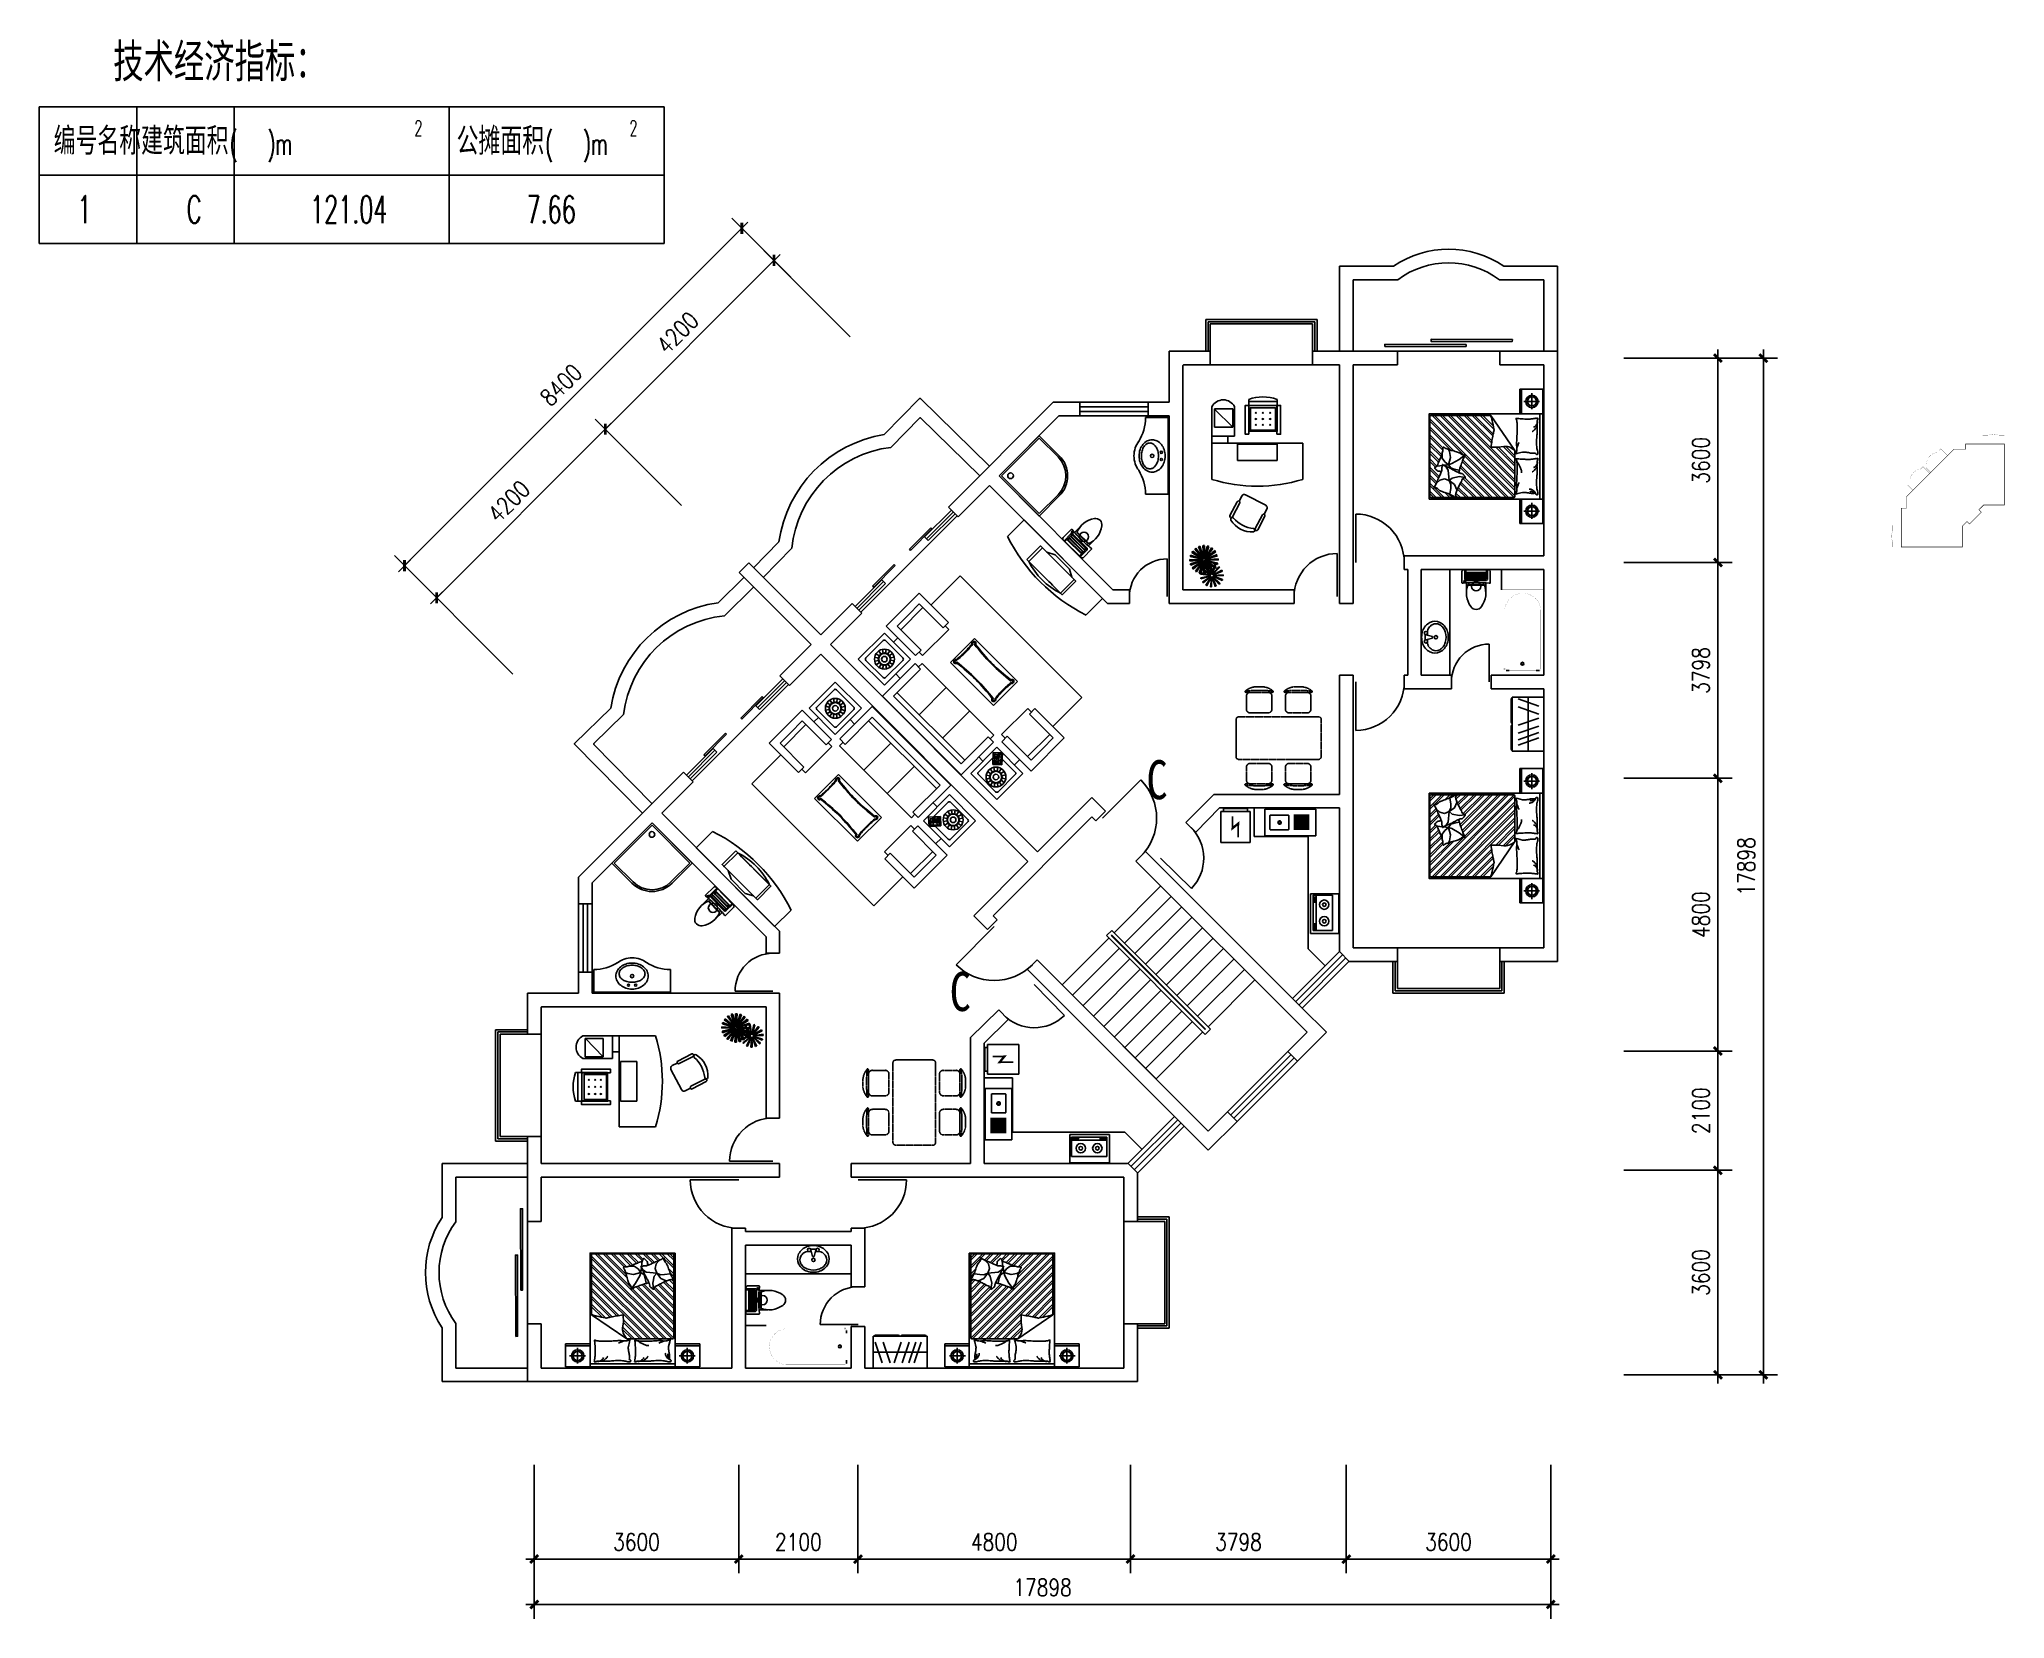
# Model space of a CAD drawing. Header units: millimetres. Extents: x 1118 to 35723, y 564 to 28366.
import ezdxf
from ezdxf.enums import TextEntityAlignment as Align

# ---------------------------------------------------------------- set-up
doc = ezdxf.new("R2010")
doc.units = ezdxf.units.MM
doc.linetypes.add('ACAD_ISO04W100', pattern=[30.5, 24, -3, 0.5, -3])
doc.linetypes.add('HIDDEN', pattern=[7.5, 5, -2.5])
for name, color, linetype in [('AXIS', 3, 'Continuous'), ('GLASS', 5, 'Continuous'), ('JJ', 252, 'Continuous'), ('MC', 2, 'Continuous'), ('PUB_TEXT', 7, 'Continuous'), ('STAIR', 2, 'Continuous'), ('TOTHER', 7, 'Continuous'), ('WALL', 255, 'Continuous'), ('WINDOW', 2, 'Continuous'), ('WINDOW_TEXT', 7, 'Continuous'), ('ZXX', 2, 'ACAD_ISO04W100')]:
    doc.layers.add(name, color=color, linetype=linetype)
doc.styles.add('_HZTXT', font='txt.shx', dxfattribs={"bigfont": 'HZTXT.shx'})
doc.styles.add('_SIMPLEX', font='SIMPLEX.shx', dxfattribs={"width": 0.8})
doc.styles.add('DIM_FONT', font='SIMPLEX.shx', dxfattribs={"width": 0.8})
doc.styles.add('SIMPLEX', font='SIMPLEX.SHX')
doc.styles.get("Standard").update_dxf_attribs({"font": 'arial.ttf'})
doc.styles.add('STYLE2', font='SimSun.ttf', dxfattribs={"width": 0.8})
doc.dimstyles.new('AXIS', dxfattribs={"dimtxt": 300, "dimasz": 1, "dimexe": 250, "dimexo": 300, "dimgap": 150, "dimtad": 1, "dimdec": 0, "dimdsep": 46, "dimtxsty": 'DIM_FONT', "dimblk": '_DIMX', "dimcen": 2.5, "dimse1": 1, "dimse2": 1, "dimclrt": 7, "dimadec": 0, "dimazin": 0, "dimtfac": 1, "dimtdec": 0, "dimtix": 1, "dimtmove": 2, "dimatfit": 3, "dimldrblk": '_DIMX', "dimfxl": 1, "dimtolj": 1, "dimtzin": 0, "dimarcsym": 0})
doc.dimstyles.new('DIMN', dxfattribs={"dimtxt": 300, "dimasz": 1, "dimexe": 250, "dimexo": 300, "dimgap": 150, "dimtad": 1, "dimdec": 0, "dimdsep": 46, "dimtxsty": 'DIM_FONT', "dimblk": '_DIMX', "dimcen": 2.5, "dimclrt": 7, "dimadec": 0, "dimazin": 0, "dimtfac": 1, "dimtdec": 0, "dimtix": 1, "dimtmove": 2, "dimatfit": 3, "dimldrblk": '_DIMX', "dimfxl": 1, "dimtolj": 1, "dimtzin": 0, "dimarcsym": 0})

msp = doc.modelspace()

# ---------------------------------------------------------------- texts
at = {"layer": 'PUB_TEXT'}
for s, height, style, width, p in [('技术经济指标：', 667.98, '_HZTXT', 0.8, (2419.6, 27626)), ('编号名称建筑面积', 480.95, '_HZTXT', 0.8, (1371.2, 26334.2)), ('(   )m', 384.76, '_SIMPLEX', 0.6, (4468.3, 26334.2)), ('2', 267.2, '_SIMPLEX', 0.6, (7724.3, 26669.6)), ('公摊面积', 480.95, '_HZTXT', 0.8, (8465.9, 26333.2)), ('(   )m', 384.76, '_SIMPLEX', 0.6, (10023.9, 26333.2)), ('2', 267.2, '_SIMPLEX', 0.6, (11510.2, 26669.6)), ('1', 480.9, '_SIMPLEX', 0.6, (1790, 25131.9)), ('C', 480.9, '_SIMPLEX', 0.6, (3714.8, 25131.9)), ('121.04', 480.95, '_SIMPLEX', 0.6, (5886.3, 25131.9)), ('7.66', 480.95, '_SIMPLEX', 0.6, (9699, 25131.9))]:
    msp.add_text(s, height=height, dxfattribs=dict(at, style=style, width=width)).set_placement(p)
at = {"layer": 'PUB_TEXT', "style": 'STYLE2', "width": 0.8}
for p in [(20984.9, 15332.6), (17520.4, 11604.3)]:
    msp.add_text('C', height=687.1, dxfattribs=at).set_placement(p, align=Align.MIDDLE_RIGHT)

# ---------------------------------------------------------------- blocks, each defined once
blk = doc.blocks.new('_DIMX')
blk.add_line((-150, 0), (150, 0))
at = {"const_width": 50}
blk.add_lwpolyline([(-70, -70), (70, 70)], dxfattribs=at)
blk = doc.blocks.new('*D43')
at = {"layer": 'AXIS', "color": 0, "lineweight": -2, "transparency": 16777216}
for p, q in [((13488, 25039), (7549, 19101)), ((15398, 23130), (13312, 25216)), ((9458, 17191), (7372, 19277))]:
    blk.add_line(p, q, dxfattribs=at)
at = {"layer": 'DEFPOINTS', "color": 0, "transparency": 16777216}
for p in [(15610, 22918), (7549, 19100), (9670, 16979)]:
    blk.add_point(p, dxfattribs=at)
at = {"layer": 'AXIS', "color": 0, "lineweight": -2, "transparency": 16777216}
for p, rotation in [((13488, 25040), 44.99999999999976), ((7549, 19100), 224.9999999999997)]:
    blk.add_blockref('_DIMX', p, dxfattribs=dict(at, rotation=rotation))
at = {"layer": 'AXIS', "color": 7, "transparency": 16777216, "insert": (10306, 22282), "char_height": 300, "attachment_point": 5, "rotation": 45, "style": 'DIM_FONT'}
blk.add_mtext('\\A1;8400', dxfattribs=at)
blk = doc.blocks.new('*D44')
at = {"layer": 'AXIS', "color": 0, "lineweight": -2, "transparency": 16777216}
blk.add_line((11084, 21503), (8115, 18535), dxfattribs=at)
at = {"layer": 'DEFPOINTS', "color": 0, "transparency": 16777216}
for p in [(12640, 19948), (8114, 18534), (9670, 16979)]:
    blk.add_point(p, dxfattribs=at)
at = {"layer": 'AXIS', "color": 0, "lineweight": -2, "transparency": 16777216}
for p, rotation in [((11084, 21504), 45.00000000015203), ((8114, 18534), 225.000000000152)]:
    blk.add_blockref('_DIMX', p, dxfattribs=dict(at, rotation=rotation))
at = {"layer": 'AXIS', "color": 7, "transparency": 16777216, "insert": (9387, 20231), "char_height": 300, "attachment_point": 5, "rotation": 45, "style": 'DIM_FONT'}
blk.add_mtext('\\A1;4200', dxfattribs=at)
blk = doc.blocks.new('_DBLK')
blk.add_line((-0.45, 0), (-0.45, -0.95))
blk.add_arc((-0.45, 0), 0.95, 270, 0)
at = {"layer": 'WINDOW_TEXT', "style": 'SIMPLEX', "flags": 9}
blk.add_attdef('A', text='', height=1, dxfattribs=at).set_placement((0, 1.5), align=Align.MIDDLE)
blk = doc.blocks.new('_A66BNS')
for p, q in [((0.5, 0.04), (-0.5, 0.04)), ((-0.5, 0.019), (-0.222, 0.019)), ((-0.222, -0.019), (-0.222, 0.019)), ((0.5, 0.019), (0.222, 0.019)), ((0.222, -0.019), (0.222, 0.019)), ((-0.5, 0), (-0.222, 0)), ((-0.5, -0.019), (-0.222, -0.019)), ((-0.302, -0.034), (-0.302, -0.023)), ((-0.079, -0.023), (-0.302, -0.023)), ((-0.079, -0.034), (-0.302, -0.034)), ((-0.079, -0.034), (-0.079, -0.023)), ((0.079, -0.023), (0.302, -0.023)), ((0.079, -0.034), (0.079, -0.023)), ((0.079, -0.034), (0.302, -0.034)), ((0.5, 0), (0.222, 0)), ((0.5, -0.019), (0.222, -0.019)), ((0.302, -0.034), (0.302, -0.023))]:
    blk.add_line(p, q)
blk = doc.blocks.new('A$C6F9E21BD')
at = {"color": 2, "ltscale": 2}
for p, q in [((106, 1378), (456, 1378)), ((446, 1273), (517, 1132)), ((517, 1132), (517, 778)), ((517, 778), (446, 647)), ((106, 589), (446, 589))]:
    blk.add_line(p, q, dxfattribs=at)
at = {"color": 2}
blk.add_lwpolyline([(106, 1428), (446, 1428), (446, 549), (106, 549)], close=True, dxfattribs=at)
at = {"color": 2, "ltscale": 2}
blk.add_arc((1298, 984), 1256, 161.669, 198.331, dxfattribs=at)
blk.add_spline([(106, 1378), (106, 589)], degree=3, dxfattribs=at)
at = {"layer": 'JJ', "color": 8}
for p, q in [((564, 1956), (153, 1956)), ((564, 1956), (564, 0)), ((564, 0), (153, 0))]:
    blk.add_line(p, q, dxfattribs=at)
blk.add_arc((3082, 978), 3088, 161.534, 198.466, dxfattribs=at)
at = {"flags": 9}
for tag in ['YSIZE', 'XSIZE']:
    blk.add_attdef(tag, (446, 1461), '', height=0.575, dxfattribs=at)
at = {"color": 8, "style": 'DIM_FONT', "width": 0.8, "flags": 9}
for tag in ['YSIZE', 'XSIZE']:
    blk.add_attdef(tag, (594, 978), '', height=0.5, rotation=180, dxfattribs=at)
blk = doc.blocks.new('_R39UIK')
at = {"layer": 'JJ', "color": 8}
for p, q in [((-9, -13), (-240, 12)), ((-8, -10), (-229, 62)), ((-7, -8), (-219, 87)), ((-5, -5), (-194, 132)), ((-4, -3), (-176, 153)), ((-2, -1), (-138, 187)), ((0, 0), (-115, 202)), ((3, 1), (-69, 223)), ((5, 2), (-42, 230)), ((9, 2), (9, 235)), ((11, 2), (36, 233)), ((14, 1), (86, 223)), ((16, 1), (111, 213)), ((19, -1), (156, 187)), ((20, -2), (177, 170)), ((23, -5), (211, 132)), ((24, -7), (226, 109)), ((25, -10), (246, 62)), ((26, -12), (253, 36)), ((-247, -216), (-428, -234)), ((-247, -217), (-426, -253)), ((-247, -210), (-425, -170)), ((-246, -208), (-420, -151)), ((-245, -222), (-403, -313)), ((-244, -224), (-392, -330)), ((-244, -203), (-390, -95)), ((-242, -202), (-378, -80)), ((-240, -228), (-347, -375)), ((-238, -229), (-331, -386)), ((-238, -199), (-328, -40)), ((-237, -198), (-310, -31)), ((-233, -231), (-272, -409)), ((-231, -231), (-252, -412)), ((-231, -196), (-248, -15)), ((-9, -15), (-241, -15)), ((-8, -19), (-236, -66)), ((-229, -196), (-229, -14)), ((-8, -21), (-229, -92)), ((-226, -231), (-188, -409)), ((-224, -197), (-166, -24)), ((-224, -230), (-170, -405)), ((-222, -198), (-148, -31)), ((-219, -228), (-112, -376)), ((-218, -201), (-94, -66)), ((-218, -227), (-97, -364)), ((-216, -202), (-81, -80)), ((-214, -221), (-48, -297)), ((-214, -223), (-57, -314)), ((-213, -207), (-46, -134)), ((-213, -208), (-39, -152)), ((-212, -214), (-29, -216)), ((-212, -216), (-31, -235)), ((-7, -24), (-208, -139)), ((-5, -26), (-194, -162)), ((-3, -28), (-159, -200)), ((-2, -29), (-138, -217)), ((2, -31), (-94, -243)), ((3, -32), (-69, -253)), ((7, -33), (-19, -264)), ((9, -33), (9, -265)), ((12, -32), (60, -260)), ((14, -32), (86, -253)), ((17, -30), (133, -232)), ((19, -29), (156, -217)), ((22, -27), (194, -183)), ((23, -26), (211, -162)), ((25, -21), (246, -92)), ((25, -22), (237, -118)), ((26, -15), (259, -15)), ((26, -17), (257, -42))]:
    blk.add_line(p, q, dxfattribs=at)
for centre, radius, start, end in [((9, -15), 250, 173.7533, 180), ((9, -15), 250, 155.7533, 162), ((9, -15), 250, 137.7533, 144), ((9, -15), 250, 119.7533, 126), ((9, -15), 250, 101.7533, 108), ((9, -15), 17.5, 119.7533, 126), ((9, -15), 17.5, 101.7533, 108), ((9, -15), 250, 83.7533, 90), ((9, -15), 17.5, 83.7533, 90), ((9, -15), 17.5, 65.7533, 72), ((9, -15), 250, 65.7533, 72), ((9, -15), 250, 47.7533, 54), ((9, -15), 250, 29.7533, 36), ((9, -15), 250, 11.7533, 18), ((-229, -214), 200, 185.8589, 191.4365), ((-229, -214), 200, 161.8589, 167.4365), ((-229, -214), 200, 209.8589, 215.4365), ((-229, -214), 200, 137.8589, 143.4365), ((-229, -214), 200, 113.8589, 119.4365), ((-229, -214), 200, 89.8589, 95.4365), ((9, -15), 250, 191.7533, 198), ((9, -15), 250, 209.7533, 216), ((-229, -214), 200, 65.8589, 71.4365), ((9, -15), 250, 227.7533, 234), ((-229, -214), 200, 41.8589, 47.4365), ((9, -15), 250, 245.7533, 252), ((-229, -214), 200, 329.8589, 335.4365), ((-229, -214), 200, 17.8589, 23.4365), ((-229, -214), 200, 353.8589, 359.4365), ((9, -15), 250, 263.7533, 270), ((9, -15), 17.5, 173.7533, 180), ((9, -15), 17.5, 155.7533, 162), ((9, -15), 17.5, 191.7533, 198), ((9, -15), 17.5, 209.7533, 216), ((9, -15), 17.5, 137.7533, 144), ((9, -15), 17.5, 227.7533, 234), ((9, -15), 17.5, 245.7533, 252), ((9, -15), 17.5, 263.7533, 270), ((9, -15), 17.5, 281.7533, 288), ((9, -15), 17.5, 299.7533, 306), ((9, -15), 17.5, 47.7533, 54), ((9, -15), 17.5, 317.7533, 324), ((9, -15), 17.5, 29.7533, 36), ((9, -15), 17.5, 11.7533, 18), ((9, -15), 17.5, 335.7533, 342), ((9, -15), 17.5, 353.7533, 0), ((9, -15), 250, 281.7533, 288), ((9, -15), 250, 317.7533, 324), ((9, -15), 250, 335.7533, 342), ((9, -15), 250, 353.7533, 0), ((-229, -214), 200, 233.8589, 239.4365), ((-229, -214), 200, 257.8589, 263.4365), ((-229, -214), 200, 281.8589, 287.4365), ((-229, -214), 200, 305.8589, 311.4365)]:
    blk.add_arc(centre, radius, start, end, dxfattribs=at)
at = {"color": 8, "style": 'DIM_FONT', "width": 0.8, "flags": 9}
for tag in ['XSIZE', 'YSIZE']:
    blk.add_attdef(tag, (0, 0), '', height=0.5, dxfattribs=at)
blk = doc.blocks.new('*D45')
at = {"layer": 'AXIS', "color": 0, "lineweight": -2, "transparency": 16777216}
for p, q in [((29018, 22755), (31724, 22755)), ((31474, 22754), (31474, 4858)), ((29018, 4857), (31724, 4857))]:
    blk.add_line(p, q, dxfattribs=at)
at = {"layer": 'DEFPOINTS', "color": 0, "transparency": 16777216}
for p in [(28718, 22755), (28718, 4857), (31474, 4857)]:
    blk.add_point(p, dxfattribs=at)
at = {"layer": 'AXIS', "color": 0, "lineweight": -2, "transparency": 16777216}
for p, rotation in [((31474, 22755), 90), ((31474, 4857), 270)]:
    blk.add_blockref('_DIMX', p, dxfattribs=dict(at, rotation=rotation))
at = {"layer": 'AXIS', "color": 7, "transparency": 16777216, "insert": (31174, 13806), "char_height": 300, "attachment_point": 5, "rotation": 90, "style": 'DIM_FONT'}
blk.add_mtext('\\A1;17898', dxfattribs=at)
blk = doc.blocks.new('*D46')
at = {"layer": 'AXIS', "color": 0, "lineweight": -2, "transparency": 16777216}
for p, q in [((29018, 22755), (30924, 22755)), ((30674, 22754), (30674, 19156)), ((29018, 19155), (30924, 19155))]:
    blk.add_line(p, q, dxfattribs=at)
at = {"layer": 'DEFPOINTS', "color": 0, "transparency": 16777216}
for p in [(28718, 22755), (28718, 19155), (30674, 19155)]:
    blk.add_point(p, dxfattribs=at)
at = {"layer": 'AXIS', "color": 0, "lineweight": -2, "transparency": 16777216}
for p, rotation in [((30674, 22755), 90), ((30674, 19155), 270)]:
    blk.add_blockref('_DIMX', p, dxfattribs=dict(at, rotation=rotation))
at = {"layer": 'AXIS', "color": 7, "transparency": 16777216, "insert": (30374, 20955), "char_height": 300, "attachment_point": 5, "rotation": 90, "style": 'DIM_FONT'}
blk.add_mtext('\\A1;3600', dxfattribs=at)
blk = doc.blocks.new('*D47')
at = {"layer": 'AXIS', "color": 0, "lineweight": -2, "transparency": 16777216}
for p, q in [((29018, 19155), (30924, 19155)), ((30674, 19154), (30674, 15358)), ((29018, 15357), (30924, 15357))]:
    blk.add_line(p, q, dxfattribs=at)
at = {"layer": 'DEFPOINTS', "color": 0, "transparency": 16777216}
for p in [(28718, 19155), (28718, 15357), (30674, 15357)]:
    blk.add_point(p, dxfattribs=at)
at = {"layer": 'AXIS', "color": 0, "lineweight": -2, "transparency": 16777216}
for p, rotation in [((30674, 19155), 90), ((30674, 15357), 270)]:
    blk.add_blockref('_DIMX', p, dxfattribs=dict(at, rotation=rotation))
at = {"layer": 'AXIS', "color": 7, "transparency": 16777216, "insert": (30374, 17256), "char_height": 300, "attachment_point": 5, "rotation": 90, "style": 'DIM_FONT'}
blk.add_mtext('\\A1;3798', dxfattribs=at)
blk = doc.blocks.new('*D48')
at = {"layer": 'AXIS', "color": 0, "lineweight": -2, "transparency": 16777216}
for p, q in [((29018, 15357), (30924, 15357)), ((30674, 15356), (30674, 10558)), ((29018, 10557), (30924, 10557))]:
    blk.add_line(p, q, dxfattribs=at)
at = {"layer": 'DEFPOINTS', "color": 0, "transparency": 16777216}
for p in [(28718, 15357), (28718, 10557), (30674, 10557)]:
    blk.add_point(p, dxfattribs=at)
at = {"layer": 'AXIS', "color": 0, "lineweight": -2, "transparency": 16777216}
for p, rotation in [((30674, 15357), 90), ((30674, 10557), 270)]:
    blk.add_blockref('_DIMX', p, dxfattribs=dict(at, rotation=rotation))
at = {"layer": 'AXIS', "color": 7, "transparency": 16777216, "insert": (30374, 12957), "char_height": 300, "attachment_point": 5, "rotation": 90, "style": 'DIM_FONT'}
blk.add_mtext('\\A1;4800', dxfattribs=at)
blk = doc.blocks.new('*D49')
at = {"layer": 'AXIS', "color": 0, "lineweight": -2, "transparency": 16777216}
for p, q in [((29018, 8457), (30924, 8457)), ((30674, 8456), (30674, 4858)), ((29018, 4857), (30924, 4857))]:
    blk.add_line(p, q, dxfattribs=at)
at = {"layer": 'DEFPOINTS', "color": 0, "transparency": 16777216}
for p in [(28718, 8457), (28718, 4857), (30674, 4857)]:
    blk.add_point(p, dxfattribs=at)
at = {"layer": 'AXIS', "color": 0, "lineweight": -2, "transparency": 16777216}
for p, rotation in [((30674, 8457), 90), ((30674, 4857), 270)]:
    blk.add_blockref('_DIMX', p, dxfattribs=dict(at, rotation=rotation))
at = {"layer": 'AXIS', "color": 7, "transparency": 16777216, "insert": (30374, 6657), "char_height": 300, "attachment_point": 5, "rotation": 90, "style": 'DIM_FONT'}
blk.add_mtext('\\A1;3600', dxfattribs=at)
blk = doc.blocks.new('*D50')
at = {"layer": 'AXIS', "color": 0, "lineweight": -2, "transparency": 16777216}
for p, q in [((29018, 10557), (30924, 10557)), ((30674, 10556), (30674, 8458)), ((29018, 8457), (30924, 8457))]:
    blk.add_line(p, q, dxfattribs=at)
at = {"layer": 'DEFPOINTS', "color": 0, "transparency": 16777216}
for p in [(28718, 10557), (28718, 8457), (30674, 8457)]:
    blk.add_point(p, dxfattribs=at)
at = {"layer": 'AXIS', "color": 0, "lineweight": -2, "transparency": 16777216}
for p, rotation in [((30674, 10557), 90), ((30674, 8457), 270)]:
    blk.add_blockref('_DIMX', p, dxfattribs=dict(at, rotation=rotation))
at = {"layer": 'AXIS', "color": 7, "transparency": 16777216, "insert": (30374, 9507), "char_height": 300, "attachment_point": 5, "rotation": 90, "style": 'DIM_FONT'}
blk.add_mtext('\\A1;2100', dxfattribs=at)
blk = doc.blocks.new('_WBLK')
for p, q in [((-0.5, 0.5), (0.5, 0.5)), ((0.5, 0.167), (-0.5, 0.167)), ((0.5, -0.167), (-0.5, -0.167)), ((-0.5, -0.5), (0.5, -0.5))]:
    blk.add_line(p, q)
at = {"layer": 'WINDOW_TEXT', "style": 'SIMPLEX', "flags": 9}
blk.add_attdef('A', text='', height=1, dxfattribs=at).set_placement((0, 1.5), align=Align.MIDDLE)
blk = doc.blocks.new('*D51')
at = {"layer": 'AXIS', "color": 0, "lineweight": -2, "transparency": 16777216}
for p, q in [((9833, 3271), (9833, 564)), ((27731, 3271), (27731, 564)), ((27730, 814), (9834, 814))]:
    blk.add_line(p, q, dxfattribs=at)
at = {"layer": 'DEFPOINTS', "color": 0, "transparency": 16777216}
for p in [(9833, 3571), (27731, 3571), (9833, 814)]:
    blk.add_point(p, dxfattribs=at)
at = {"layer": 'AXIS', "color": 0, "lineweight": -2, "transparency": 16777216, "rotation": 180}
blk.add_blockref('_DIMX', (9833, 814), dxfattribs=at)
at = {"layer": 'AXIS', "color": 0, "lineweight": -2, "transparency": 16777216}
blk.add_blockref('_DIMX', (27731, 814), dxfattribs=at)
at = {"layer": 'AXIS', "color": 7, "transparency": 16777216, "insert": (18782, 1114), "char_height": 300, "attachment_point": 5, "style": 'DIM_FONT'}
blk.add_mtext('\\A1;17898', dxfattribs=at)
blk = doc.blocks.new('*D52')
at = {"layer": 'AXIS', "color": 0, "lineweight": -2, "transparency": 16777216}
for p, q in [((9833, 3271), (9833, 1364)), ((13433, 3271), (13433, 1364)), ((13432, 1614), (9834, 1614))]:
    blk.add_line(p, q, dxfattribs=at)
at = {"layer": 'DEFPOINTS', "color": 0, "transparency": 16777216}
for p in [(9833, 3571), (13433, 3571), (9833, 1614)]:
    blk.add_point(p, dxfattribs=at)
at = {"layer": 'AXIS', "color": 0, "lineweight": -2, "transparency": 16777216, "rotation": 180}
blk.add_blockref('_DIMX', (9833, 1614), dxfattribs=at)
at = {"layer": 'AXIS', "color": 0, "lineweight": -2, "transparency": 16777216}
blk.add_blockref('_DIMX', (13433, 1614), dxfattribs=at)
at = {"layer": 'AXIS', "color": 7, "transparency": 16777216, "insert": (11633, 1914), "char_height": 300, "attachment_point": 5, "style": 'DIM_FONT'}
blk.add_mtext('\\A1;3600', dxfattribs=at)
blk = doc.blocks.new('_C4WAM')
at = {"color": 2}
for p, q in [((-219, -210), (-219, 193)), ((-219, 193), (213, 193)), ((-138, 2), (144, 2)), ((-111, 2), (-80, 2)), ((-75, 31), (-102, 45)), ((-56, 60), (-76, 82)), ((-31, 76), (-43, 104)), ((0, 138), (0, -138)), ((0, 82), (0, 112)), ((30, 76), (41, 103)), ((54, 60), (76, 79)), ((72, 33), (99, 46)), ((213, 193), (213, -210)), ((213, -178), (-219, -178)), ((213, -210), (-219, -210)), ((-70, -35), (-97, -50)), ((-49, -59), (-70, -82)), ((-23, -72), (-35, -102)), ((32, -68), (48, -95)), ((59, -48), (82, -68)), ((73, -23), (101, -34))]:
    blk.add_line(p, q, dxfattribs=at)
for centre, radius in [((-2, 3), 109), ((-1, 3), 78.7)]:
    blk.add_circle(centre, radius, dxfattribs=at)
at = {"style": 'DIM_FONT', "width": 0.8, "flags": 9}
for tag in ['XSIZE', 'YSIZE']:
    blk.add_attdef(tag, (0, 0), '', height=0.5, dxfattribs=at)
blk = doc.blocks.new('_R44UEP')
at = {"layer": 'JJ', "color": 8}
for p, q in [((52, -750), (52, 750)), ((1906, 722), (489, -696)), ((1807, 722), (489, -597)), ((1665, 722), (489, -455)), ((1764, 722), (489, -554)), ((1623, 722), (489, -413)), ((1524, 722), (489, -314)), ((1482, 722), (489, -272)), ((489, 103), (916, 722)), ((1948, 722), (510, -717)), ((1100, 722), (859, 480)), ((1057, 722), (869, 533)), ((1199, 722), (872, 395)), ((1241, 722), (880, 360)), ((1340, 722), (895, 276)), ((1383, 722), (901, 240)), ((1968, 722), (916, 722)), ((1988, -704), (1988, 702)), ((1988, 662), (602, -724)), ((1988, 620), (644, -724)), ((1988, 521), (1563, 96)), ((1988, 478), (1621, 111)), ((1988, 379), (1758, 149)), ((655, 178), (489, 11)), ((694, 175), (489, -31)), ((824, 163), (489, -173)), ((781, 162), (489, -130)), ((489, 103), (489, -704)), ((1368, 28), (1472, -52)), ((1626, -16), (1640, 87)), ((1640, 87), (1660, 123)), ((1988, 337), (1759, 108)), ((1769, -30), (1769, 63)), ((1988, 238), (1779, 29)), ((1988, 195), (1790, -2)), ((1988, 96), (1820, -72)), ((1988, 54), (1833, -101)), ((1406, -61), (743, -724)), ((1417, -92), (785, -724)), ((1443, -166), (884, -724)), ((1454, -197), (927, -724)), ((1477, -273), (1452, -298)), ((1559, -222), (1470, -241)), ((1472, -52), (1603, -127)), ((1617, -202), (1559, -222)), ((1603, -127), (1658, -145)), ((1658, -145), (1617, -202)), ((1658, -145), (1626, -16)), ((1645, -426), (1664, -240)), ((1658, -145), (1721, -95)), ((1658, -145), (1752, -156)), ((1664, -240), (1700, -190)), ((1700, -190), (1709, -178)), ((1721, -95), (1769, -30)), ((1767, -158), (1861, -170)), ((1816, -259), (1793, -282)), ((1988, -186), (1821, -353)), ((1988, -229), (1834, -383)), ((1988, -45), (1862, -171)), ((1988, -328), (1865, -451)), ((1988, -87), (1889, -186)), ((1373, -377), (1026, -724)), ((1405, -388), (1068, -724)), ((1440, -452), (1167, -724)), ((1454, -480), (1210, -724)), ((1488, -545), (1309, -724)), ((1502, -574), (1351, -724)), ((1368, -369), (1471, -355)), ((1528, -646), (1450, -724)), ((1471, -355), (1593, -381)), ((1534, -683), (1492, -724)), ((1552, -495), (1514, -589)), ((1514, -589), (1518, -613)), ((1645, -426), (1552, -495)), ((1657, -658), (1591, -724)), ((1593, -381), (1645, -426)), ((1645, -426), (1618, -493)), ((1618, -493), (1621, -562)), ((1621, -562), (1638, -660)), ((1722, -636), (1634, -724)), ((1638, -660), (1645, -663)), ((1645, -426), (1728, -395)), ((1728, -395), (1810, -415)), ((1988, -469), (1733, -724)), ((1988, -512), (1775, -724)), ((1810, -415), (1873, -469)), ((1988, -611), (1874, -724)), ((1988, -370), (1878, -480)), ((1988, -653), (1917, -724)), ((509, -724), (1968, -724)), ((879, -750), (879, -753))]:
    blk.add_line(p, q, dxfattribs=at)
blk.add_lwpolyline([(2000, -750), (0, -750), (0, 750), (2000, 750)], close=True, dxfattribs=at)
for points in [[(912, 164, 0.007867), (894, 282, 0.009508), (876, 378, 0.006616), (862, 443, -0.023828), (858, 462, -0.080713), (859, 480, -0.009591), (891, 633, -0.013133), (899, 666, -0.007859), (916, 722)], [(127, 60, -0.263368), (108, 32, -0.494818), (89, 41, -0.049225), (88, 59, -0.036831), (89, 83, -0.031893), (97, 121, 0.035782), (104, 155, 0.032941), (110, 244, 0.026564), (104, 356, 0.017905), (99, 393, -0.033397), (97, 413, -0.03204), (97, 450, 0.018442), (101, 515, 0.010837), (100, 579, 0.014624), (97, 627, 0.111249), (89, 650, -0.153708), (86, 667, -0.076444), (87, 674, -0.215512), (89, 676, -0.585858), (92, 673, 0.363489), (95, 669, 0.191716), (106, 669, -0.129675), (123, 671, -0.01735), (140, 668, 0.019326), (155, 665, 0.018818), (223, 658, 0.021828), (283, 657, 0.006204), (316, 659, 0.001963), (423, 665, 0.028341), (459, 669, -0.117014), (468, 669, -0.36606), (469, 667, -0.03973), (466, 654, -0.048309), (461, 640, 0.062981), (457, 629, 0.04058), (454, 606, 0.014345), (451, 539, 0.005484), (452, 414, 0.007153), (455, 317, 0.008762), (458, 275, -0.008153), (461, 229, -0.06251), (456, 172, 0.078669), (454, 127, 0.047825), (459, 104, -0.034494), (466, 73, -0.023571), (469, 48, -0.510228), (468, 47), (438, 55), (356, 75, 0.073041), (336, 77, 0.023305), (275, 71, 0.018299), (252, 67, -0.01097), (214, 60, -0.042281), (180, 57, -0.027201), (126, 60)], [(95, 616, 0.088153), (98, 582, 0.088153), (114, 550, 0.077547), (135, 529, 0.077547), (162, 515)], [(101, 534, 0.027842), (111, 510, 0.048685), (119, 498, 0.023666), (144, 470, 0.031223), (164, 451, 0.046801), (172, 446, 0.023191), (189, 438)], [(454, 151, 0.009729), (445, 178, 0.009729), (435, 205, 0.007971), (426, 227, 0.007971), (416, 248)], [(489, 103, -0.085272), (599, 167, -0.124044), (686, 176), (782, 162), (912, 164)], [(1480, -286, 0.025626), (1478, -274, 0.0108), (1436, -145, 0.00456), (1405, -58, 0.01125), (1391, -23, 0.069394), (1380, -4, -0.079756), (1371, 13, -0.106399), (1368, 28, -0.328642), (1372, 32, -0.299547), (1378, 29, 0.189917), (1387, 24, 0.033518), (1397, 23, 0.075627), (1402, 23, 0.053489), (1410, 26, 0.017838), (1432, 38, 0.038394), (1456, 55, -0.059529), (1472, 66, -0.035943), (1498, 76, -0.011245), (1585, 102, -0.006203), (1624, 112, 0.010783), (1647, 118, 0.019485), (1660, 123, 0.005062), (1710, 142, 0.101392), (1736, 159, -0.223768), (1749, 164, -0.25558), (1754, 161, -0.081563), (1759, 145, -0.071805), (1759, 128, 0.069985), (1759, 111, 0.03546), (1772, 51, 0.029432), (1797, -18, 0.001554), (1811, -51, -0.00152), (1826, -85, -0.004735), (1840, -121, 0.00382), (1859, -164, 0.296001), (1891, -186, -0.649774), (1900, -208, -0.02319), (1895, -212, 0.0288), (1892, -216, 0.005727), (1886, -223, -0.004358), (1878, -231, -0.027528), (1861, -248, -0.046214), (1850, -257, -0.194121), (1833, -260, 0.133719), (1809, -261, 0.005779), (1787, -268, 0.008882)], [(127, -649, -0.263368), (108, -677, -0.494818), (89, -668, -0.049225), (88, -650, -0.036831), (89, -626, -0.031893), (97, -589, 0.035782), (104, -555, 0.032941), (110, -465, 0.026564), (104, -354, 0.017905), (99, -316, -0.033397), (97, -296, -0.03204), (97, -259, 0.018442), (101, -195, 0.010837), (100, -130, 0.014624), (97, -82, 0.111249), (89, -59, -0.153708), (86, -42, -0.076444), (87, -35, -0.215512), (89, -33, -0.585858), (92, -36, 0.363489), (95, -41, 0.191716), (106, -41, -0.129675), (123, -39, -0.01735), (140, -42, 0.019326), (155, -44, 0.018818), (223, -51, 0.021828), (283, -52, 0.006204), (316, -50, 0.001963), (423, -44, 0.028341), (459, -40, -0.117014), (468, -41, -0.36606), (469, -42, -0.03973), (466, -56, -0.048309), (461, -69, 0.062981), (457, -80, 0.04058), (454, -103, 0.014345), (451, -170, 0.005484), (452, -296, 0.007153), (455, -392, 0.008762), (458, -434, -0.008153), (461, -480, -0.06251), (456, -537, 0.078669), (454, -583, 0.047825), (459, -605, -0.034494), (466, -636, -0.023571), (469, -661, -0.510228), (468, -662), (438, -655), (356, -634, 0.073041), (336, -632, 0.023305), (275, -638, 0.018299), (252, -642, -0.01097), (214, -649, -0.042281), (180, -652, -0.027201), (126, -649)], [(95, -93, 0.088153), (98, -128, 0.088153), (114, -159, 0.077547), (135, -181, 0.077547), (162, -195)], [(101, -175, 0.027842), (111, -199, 0.048685), (119, -211, 0.023666), (144, -239, 0.031223), (164, -258, 0.046801), (172, -264, 0.023191), (189, -272)], [(455, -89, 0.016108), (429, -128, 0.024599), (414, -155, 0.009477), (391, -204, 0.015937), (378, -234, 0.072521), (375, -250, 0.033339), (375, -287)], [(127, -649, -0.077379), (152, -614, -0.077379), (187, -589, -0.047525), (211, -579, -0.047525), (238, -574)], [(143, -651, -0.05369), (156, -636, -0.070312), (168, -628, -0.015448), (177, -625, -0.013244), (187, -621, -0.082127), (205, -618, -0.064164), (228, -621)], [(454, -559, 0.009729), (445, -531, 0.009729), (435, -504, 0.007971), (426, -483, 0.007971), (416, -461)]]:
    blk.add_lwpolyline(points, format="xyb", dxfattribs=at)
blk.add_lwpolyline([(1583, -692, 0.101392), (1559, -710, -0.223768), (1546, -716, -0.25558), (1541, -714, -0.081563), (1535, -698, -0.071805), (1534, -681, 0.069985), (1532, -664, 0.03546), (1515, -605, 0.029432), (1485, -539, 0.001554), (1468, -506, -0.00152), (1451, -474, -0.004735), (1433, -439, 0.00382), (1412, -397, 0.296001), (1378, -378, -0.649774), (1367, -357, -0.02319), (1372, -352, 0.0288), (1375, -348, 0.005727), (1380, -341, -0.004358), (1387, -332, -0.027528), (1403, -314, -0.046214), (1414, -305, -0.194121), (1430, -300, 0.133719), (1454, -297, 0.011505), (1496, -279, 0.008882), (1550, -253, 0.012426), (1618, -215, -0.033612), (1644, -203), (1701, -180), (1744, -162, 0.224341), (1757, -147, -0.722772), (1766, -147, -0.103513), (1767, -151, 0.053465), (1767, -158, 0.030109), (1772, -181, -0.031436), (1776, -203, -0.05324), (1776, -218, 0.05518), (1777, -233, 0.056271), (1783, -258, 0.0108), (1835, -384, 0.00456), (1873, -469, 0.01125), (1889, -503, 0.069394), (1902, -521, -0.079756), (1912, -537, -0.106399), (1915, -551, -0.328642), (1912, -555, -0.299547), (1906, -554, 0.189917), (1896, -549, 0.033518), (1886, -548, 0.075627), (1882, -549, 0.053489), (1874, -553, 0.017838), (1853, -566, 0.038394), (1830, -585, -0.059529), (1815, -597, -0.035943), (1790, -610, -0.011245), (1705, -642, -0.006203), (1667, -655, 0.010783), (1645, -663, 0.019485), (1632, -668, 0.005062)], format="xyb", close=True, dxfattribs=at)
for centre, start, end in [((1968, 702), 0, 90), ((509, -704), 180, 270), ((741, -704), 270, 0), ((1968, -704), 270, 0)]:
    blk.add_arc(centre, 20, start, end, dxfattribs=at)
at = {"layer": 'JJ', "color": 8, "rotation": 90}
for p in [(193, 969), (193, -963)]:
    blk.add_blockref('_C4WAM', p, dxfattribs=at)
at = {"color": 8, "style": 'DIM_FONT', "width": 0.8, "flags": 9}
for tag in ['XSIZE', 'YSIZE']:
    blk.add_attdef(tag, (0, 0), '', height=0.5, dxfattribs=at)
blk = doc.blocks.new('_R43UKP')
at = {"layer": 'JJ', "color": 8}
for p, q in [((0, 0), (0, 640)), ((1600, 640), (1600, 0)), ((0, 0), (0, -640)), ((1600, 0), (0, 0)), ((280, 0), (280, -120)), ((452, 309), (1149, 309)), ((452, 20), (452, 309)), ((1149, 20), (452, 20)), ((1149, 309), (1149, 20)), ((400, -120), (0, -120)), ((48, -596), (368, -281)), ((48, -601), (48, -281)), ((48, -281), (368, -281)), ((368, -281), (368, -601)), ((400, -120), (400, -640)), ((648, -768), (648, -208)), ((648, -208), (1148, -208)), ((760, -310), (784, -334)), ((784, -310), (760, -334)), ((886, -310), (910, -334)), ((910, -310), (886, -334)), ((1012, -310), (1036, -334)), ((1036, -310), (1012, -334)), ((1148, -655), (1148, -203)), ((368, -601), (48, -601)), ((1148, -661), (648, -661)), ((760, -411), (784, -435)), ((784, -411), (760, -435)), ((760, -521), (784, -545)), ((784, -521), (760, -545)), ((886, -411), (910, -435)), ((910, -411), (886, -435)), ((910, -521), (886, -545)), ((886, -521), (910, -545)), ((1012, -411), (1036, -435)), ((1036, -411), (1012, -435)), ((1012, -521), (1036, -545)), ((1036, -521), (1012, -545)), ((1148, -661), (1148, -768)), ((1148, -731), (648, -731))]:
    blk.add_line(p, q, dxfattribs=at)
for points in [[(650, -156), (650, -663), (586, -663), (586, -156)], [(1119, -227), (1119, -620), (679, -620), (679, -227)], [(1145, -156), (1145, -663), (1210, -663), (1210, -156)]]:
    blk.add_lwpolyline(points, close=True, dxfattribs=at)
for centre, radius, start, end in [((800, -1967), 2727, 72.9385, 107.0615), ((200, -533), 227, 208.0725, 331.9275), ((898, -104), 709, 249.3541, 290.6459)]:
    blk.add_arc(centre, radius, start, end, dxfattribs=at)
at = {"color": 8, "style": 'DIM_FONT', "width": 0.8, "flags": 9}
for tag in ['XSIZE', 'YSIZE']:
    blk.add_attdef(tag, (0, 0), '', height=0.5, dxfattribs=at)
blk = doc.blocks.new('M_A14NPV')
for points in [[(0.632, 0.226), (0.629, 0.208), (-0.164, 0.208), (-0.164, 0.229)], [(0.18, 0.178), (0.177, 0.16), (-0.617, 0.16), (-0.617, 0.181)]]:
    blk.add_lwpolyline(points, close=True)
blk = doc.blocks.new('*D53')
at = {"layer": 'AXIS', "color": 0, "lineweight": -2, "transparency": 16777216}
for p, q in [((20333, 3271), (20333, 1364)), ((24131, 3271), (24131, 1364)), ((24130, 1614), (20334, 1614))]:
    blk.add_line(p, q, dxfattribs=at)
at = {"layer": 'DEFPOINTS', "color": 0, "transparency": 16777216}
for p in [(20333, 3571), (24131, 3571), (20333, 1614)]:
    blk.add_point(p, dxfattribs=at)
at = {"layer": 'AXIS', "color": 0, "lineweight": -2, "transparency": 16777216, "rotation": 180}
blk.add_blockref('_DIMX', (20333, 1614), dxfattribs=at)
at = {"layer": 'AXIS', "color": 0, "lineweight": -2, "transparency": 16777216}
blk.add_blockref('_DIMX', (24131, 1614), dxfattribs=at)
at = {"layer": 'AXIS', "color": 7, "transparency": 16777216, "insert": (22232, 1914), "char_height": 300, "attachment_point": 5, "style": 'DIM_FONT'}
blk.add_mtext('\\A1;3798', dxfattribs=at)
blk = doc.blocks.new('*D54')
at = {"layer": 'AXIS', "color": 0, "lineweight": -2, "transparency": 16777216}
for p, q in [((13433, 3271), (13433, 1364)), ((15533, 3271), (15533, 1364)), ((15532, 1614), (13434, 1614))]:
    blk.add_line(p, q, dxfattribs=at)
at = {"layer": 'DEFPOINTS', "color": 0, "transparency": 16777216}
for p in [(13433, 3571), (15533, 3571), (13433, 1614)]:
    blk.add_point(p, dxfattribs=at)
at = {"layer": 'AXIS', "color": 0, "lineweight": -2, "transparency": 16777216, "rotation": 180}
blk.add_blockref('_DIMX', (13433, 1614), dxfattribs=at)
at = {"layer": 'AXIS', "color": 0, "lineweight": -2, "transparency": 16777216}
blk.add_blockref('_DIMX', (15533, 1614), dxfattribs=at)
at = {"layer": 'AXIS', "color": 7, "transparency": 16777216, "insert": (14483, 1914), "char_height": 300, "attachment_point": 5, "style": 'DIM_FONT'}
blk.add_mtext('\\A1;2100', dxfattribs=at)
blk = doc.blocks.new('*D55')
at = {"layer": 'AXIS', "color": 0, "lineweight": -2, "transparency": 16777216}
for p, q in [((15533, 3271), (15533, 1364)), ((20333, 3271), (20333, 1364)), ((20332, 1614), (15534, 1614))]:
    blk.add_line(p, q, dxfattribs=at)
at = {"layer": 'DEFPOINTS', "color": 0, "transparency": 16777216}
for p in [(15533, 3571), (20333, 3571), (15533, 1614)]:
    blk.add_point(p, dxfattribs=at)
at = {"layer": 'AXIS', "color": 0, "lineweight": -2, "transparency": 16777216, "rotation": 180}
blk.add_blockref('_DIMX', (15533, 1614), dxfattribs=at)
at = {"layer": 'AXIS', "color": 0, "lineweight": -2, "transparency": 16777216}
blk.add_blockref('_DIMX', (20333, 1614), dxfattribs=at)
at = {"layer": 'AXIS', "color": 7, "transparency": 16777216, "insert": (17933, 1914), "char_height": 300, "attachment_point": 5, "style": 'DIM_FONT'}
blk.add_mtext('\\A1;4800', dxfattribs=at)
blk = doc.blocks.new('*D56')
at = {"layer": 'AXIS', "color": 0, "lineweight": -2, "transparency": 16777216}
for p, q in [((24131, 3271), (24131, 1364)), ((27731, 3271), (27731, 1364)), ((27730, 1614), (24132, 1614))]:
    blk.add_line(p, q, dxfattribs=at)
at = {"layer": 'DEFPOINTS', "color": 0, "transparency": 16777216}
for p in [(24131, 3571), (27731, 3571), (24131, 1614)]:
    blk.add_point(p, dxfattribs=at)
at = {"layer": 'AXIS', "color": 0, "lineweight": -2, "transparency": 16777216, "rotation": 180}
blk.add_blockref('_DIMX', (24131, 1614), dxfattribs=at)
at = {"layer": 'AXIS', "color": 0, "lineweight": -2, "transparency": 16777216}
blk.add_blockref('_DIMX', (27731, 1614), dxfattribs=at)
at = {"layer": 'AXIS', "color": 7, "transparency": 16777216, "insert": (25931, 1914), "char_height": 300, "attachment_point": 5, "style": 'DIM_FONT'}
blk.add_mtext('\\A1;3600', dxfattribs=at)
blk = doc.blocks.new('A$C35361C4C')
at = {"layer": 'ZXX', "color": 8}
for p, q in [((357, 1809), (456, 1809)), ((1044, 1809), (1143, 1809)), ((177, 1709), (637, 1709)), ((182, 1641), (182, 1416)), ((632, 1641), (632, 1416)), ((863, 1709), (1323, 1709)), ((868, 1641), (868, 1416)), ((1318, 1641), (1318, 1416)), ((0, 1229), (0, 579)), ((1450, 1279), (50, 1279)), ((249, 1349), (564, 1349)), ((936, 1349), (1251, 1349)), ((1500, 579), (1500, 1229)), ((50, 529), (1450, 529)), ((182, 167), (182, 392)), ((564, 460), (249, 460)), ((632, 167), (632, 392)), ((868, 167), (868, 392)), ((1251, 460), (936, 460)), ((1318, 167), (1318, 392)), ((637, 100), (177, 100)), ((1323, 100), (863, 100)), ((456, 0), (357, 0)), ((1143, 0), (1044, 0))]:
    blk.add_line(p, q, dxfattribs=at)
for centre, radius, start, end in [((167, 1725), 10, 130.7265, 202.67), ((367, 1493), 316, 91.7651, 130.7265), ((407, -969), 2713, 84.8023, 95.1977), ((446, 1493), 316, 49.2735, 88.2349), ((646, 1725), 10, 337.33, 49.2735), ((854, 1725), 10, 130.7265, 202.67), ((1054, 1493), 316, 91.7651, 130.7265), ((1093, -969), 2713, 84.8023, 95.1977), ((1133, 1493), 316, 49.2735, 88.2349), ((1333, 1725), 10, 337.33, 49.2735), ((177, 1729), 20, 202.67, 270), ((249, 1641), 67.5, 90, 180), ((249, 1416), 67.5, 180, 270), ((564, 1641), 67.5, 0, 90), ((564, 1416), 67.5, 270, 0), ((637, 1729), 20, 270, 337.33), ((863, 1729), 20, 202.67, 270), ((936, 1641), 67.5, 90, 180), ((936, 1416), 67.5, 180, 270), ((1251, 1641), 67.5, 0, 90), ((1251, 1416), 67.5, 270, 0), ((1323, 1729), 20, 270, 337.33), ((50, 1229), 50, 90, 180), ((1450, 1229), 50, 0, 90), ((50, 579), 50, 180, 270), ((249, 392), 67.5, 90, 180), ((564, 392), 67.5, 0, 90), ((936, 392), 67.5, 90, 180), ((1251, 392), 67.5, 0, 90), ((1450, 579), 50, 270, 0), ((167, 84), 10, 157.33, 229.2735), ((177, 80), 20, 90, 157.33), ((407, 2778), 2713, 264.8023, 275.1977), ((367, 315), 316, 229.2735, 268.2349), ((249, 167), 67.5, 180, 270), ((446, 315), 316, 271.7651, 310.7265), ((564, 167), 67.5, 270, 0), ((637, 80), 20, 22.67, 90), ((646, 84), 10, 310.7265, 22.67), ((854, 84), 10, 157.33, 229.2735), ((863, 80), 20, 90, 157.33), ((1093, 2778), 2713, 264.8023, 275.1977), ((1054, 315), 316, 229.2735, 268.2349), ((936, 167), 67.5, 180, 270), ((1133, 315), 316, 271.7651, 310.7265), ((1251, 167), 67.5, 270, 0), ((1323, 80), 20, 22.67, 90), ((1333, 84), 10, 310.7265, 22.67)]:
    blk.add_arc(centre, radius, start, end, dxfattribs=at)
at = {"layer": 'ZXX', "color": 8, "width": 0.8, "flags": 9}
for tag in ['XSIZE', 'YSIZE']:
    blk.add_attdef(tag, (746, 887), '', height=0.5, dxfattribs=at)
blk = doc.blocks.new('_E21XNX')
at = {"layer": 'JJ'}
for p, q in [((-170, 234), (-170, 395)), ((170, 234), (170, 395)), ((-250, 30), (-250, 232)), ((220, 0), (-220, 0)), ((-200, 160), (-200, 0)), ((-180, 144), (-180, 0)), ((-180, 144), (180, 144)), ((-180, 134), (180, 134)), ((-180, 103), (180, 103)), ((-180, 51), (180, 51)), ((-179, 62), (179, 62)), ((-170, 190), (170, 190)), ((-155, 170), (155, 170)), ((-144, 270), (144, 270)), ((-140, 260), (140, 260)), ((-140, 92), (140, 92)), ((180, 144), (180, 0)), ((200, 160), (200, 0)), ((250, 233), (250, 30))]:
    blk.add_line(p, q, dxfattribs=at)
for centre, radius in [((0, 294), 81.2), ((-200, 211), 18.5), ((-200, 211), 12.5)]:
    blk.add_circle(centre, radius, dxfattribs=at)
for centre, radius, start, end in [((0, 590), 110, 33.4509, 146.5491), ((227, 413), 398, 143.3619, 202.5495), ((-227, 413), 398, 337.4505, 36.6381), ((-234, 219), 20.2, 78.067, 140.9933), ((-220, 30), 30, 180, 270), ((1, 2541), 2314, 264.1479, 269.9714), ((-170, 160), 30, 89.9995, 180), ((-155, 145), 25, 90, 180), ((-140, 52), 50, 90, 143.1301), ((-140, 52), 40, 90, 180), ((-1, 2541), 2314, 270.0286, 275.8521), ((140, 52), 50, 36.8699, 90), ((140, 52), 40, 360, 90), ((155, 145), 25, 0, 90), ((170, 160), 30, 0, 90.002), ((220, 30), 30, 270, 0), ((235, 219), 20.2, 41.8851, 101.933)]:
    blk.add_arc(centre, radius, start, end, dxfattribs=at)
at = {"style": 'DIM_FONT', "width": 0.7, "flags": 9}
for tag in ['XSIZE', 'YSIZE']:
    blk.add_attdef(tag, (0, 0), '', height=0.5, dxfattribs=at)
blk = doc.blocks.new('M_C32CXI')
for p, q in [((-188, 275), (87, 275)), ((87, 225), (-188, 225)), ((212, 250), (112, 250)), ((262, 200), (262, -200)), ((-188, -225), (87, -225)), ((87, -275), (-188, -275)), ((212, -250), (112, -250))]:
    blk.add_line(p, q)
for centre, radius, start, end in [((111, 0), 426, 148.1092, 211.8908), ((-227, 210), 28.1, 338.7607, 148.1092), ((314, 0), 552, 158.7607, 201.2393), ((-188, 250), 25, 90, 270), ((87, 250), 25, 270, 90), ((212, 200), 50, 0, 90), ((-227, -210), 28.1, 211.8908, 21.2393), ((-188, -250), 25, 90, 270), ((87, -250), 25, 270, 90), ((212, -200), 50, 270, 0)]:
    blk.add_arc(centre, radius, start, end)
at = {"width": 0.8, "flags": 9}
for tag in ['XSIZE', 'YSIZE']:
    blk.add_attdef(tag, (0, 0), '', height=0.5, dxfattribs=at)
blk = doc.blocks.new('_E22XDX')
at = {"layer": 'JJ'}
for p, q in [((-37, -105), (-107, -105)), ((44, -61), (-44, -61)), ((-15, -194), (-44, -76)), ((15, -194), (-15, -194)), ((44, -76), (15, -194)), ((107, -105), (37, -105))]:
    blk.add_line(p, q, dxfattribs=at)
for centre in [(-74, -76), (0, -253), (74, -76)]:
    blk.add_circle(centre, 29.6, dxfattribs=at)
for centre, radius, start, end in [((0, -333), 333, 70.8303, 109.1697), ((-82, -235), 198, 153.7322, 206.2678), ((-42, -254), 242, 130.0063, 153.7322), ((-42, -216), 242, 206.2678, 229.9937), ((-102, -253), 135, 151.0888, 208.9112), ((-53, -280), 191, 126.8699, 151.0888), ((-53, -226), 191, 208.9112, 233.1301), ((-17, -285), 282, 109.1697, 130.0063), ((-21, -323), 244, 123.9045, 126.8699), ((-107, -194), 88.7, 90, 123.9045), ((107, -194), 88.7, 57.7402, 90), ((17, -285), 282, 49.9937, 70.8303), ((53, -280), 191, 28.9112, 57.7402), ((53, -226), 191, 306.8699, 331.0888), ((42, -254), 242, 26.2678, 49.9937), ((42, -216), 242, 310.0063, 333.7322), ((102, -253), 135, 331.0888, 28.9112), ((82, -235), 198, 333.7322, 26.2678), ((-17, -185), 282, 229.9937, 250.8303), ((-21, -183), 244, 233.1301, 252.7421), ((0, -137), 333, 250.8303, 289.1697), ((0, -116), 314, 252.7421, 287.2579), ((21, -183), 244, 287.2579, 306.8699), ((17, -185), 282, 289.1697, 310.0063)]:
    blk.add_arc(centre, radius, start, end, dxfattribs=at)
at = {"style": 'DIM_FONT', "width": 0.7, "flags": 9}
for tag in ['XSIZE', 'YSIZE']:
    blk.add_attdef(tag, (0, 0), '', height=0.5, dxfattribs=at)
blk = doc.blocks.new('M_E4')
for p, q in [((670, -80), (670, -137)), ((670, -86), (670, -97)), ((670, -663), (670, -614))]:
    blk.add_line(p, q)
at = {"const_width": 1.5}
for points in [[(-750, -750), (-750, 0)], [(-750, 0), (750, 0)], [(750, 0), (750, -750)], [(608, -56), (640, -56)], [(670, -90), (670, -656)], [(670, -663), (670, -655)], [(750, -750), (-750, -750)]]:
    blk.add_lwpolyline(points, dxfattribs=at)
for points in [[(-399, -56, 0.930688), (-388, -693, 0.930688)], [(670, -86, 0.414214), (640, -56, 0.414214)], [(670, -90, 0.041784), (670, -85, 0.412615)], [(640, -693, 0.414214), (670, -663, 0.414214)]]:
    blk.add_lwpolyline(points, format="xyb", dxfattribs=at)
at = {"const_width": 1.5, "flags": 128}
for points in [[(-399, -56), (608, -56)], [(-399, -694), (645, -692)]]:
    blk.add_lwpolyline(points, dxfattribs=at)
for radius in [25, 23]:
    blk.add_circle((550, -381), radius)
blk.add_arc((640, -663), 30, 270, 280.176)
at = {"width": 0.8, "flags": 9}
for tag in ['XSIZE', 'YSIZE']:
    blk.add_attdef(tag, (0, 0), '', height=0.5, dxfattribs=at)
blk = doc.blocks.new('_C150OTQ')
at = {"layer": 'GLASS'}
for p, q in [((0, 560), (-950, 560)), ((-950, 0), (-950, 560)), ((-794, 93), (-919, 457)), ((-510, 580), (-910, 580)), ((-653, 93), (-778, 457)), ((-583, 93), (-458, 457)), ((-442, 93), (-316, 457)), ((-40, 580), (-440, 580)), ((-326, 91), (-200, 455)), ((-233, 93), (-108, 457)), ((0, 0), (0, 560)), ((0, 277), (-950, 277)), ((0, 0), (-950, 0))]:
    blk.add_line(p, q, dxfattribs=at)
for centre, start, end in [((-910, 560), 90, 180), ((-510, 560), 0, 90), ((-440, 560), 90, 180), ((-40, 560), 0, 90)]:
    blk.add_arc(centre, 20, start, end, dxfattribs=at)
at = {"style": 'DIM_FONT', "width": 0.7, "flags": 9}
for tag in ['XSIZE', 'YSIZE']:
    blk.add_attdef(tag, (0, 0), '', height=0.5, dxfattribs=at)
blk = doc.blocks.new('_E31AYY')
for p, q in [((-353, -120), (-353, 111)), ((-341, 123), (-28, 123)), ((-16, 111), (-16, -120)), ((69, 127), (341, 127)), ((69, 99), (341, 99)), ((69, 77), (341, 77)), ((69, 49), (341, 49)), ((69, 27), (341, 27)), ((-28, -132), (-341, -132)), ((69, -1), (341, -1)), ((69, -23), (341, -23)), ((69, -51), (341, -51)), ((69, -73), (341, -73)), ((69, -101), (341, -101)), ((69, -123), (341, -123))]:
    blk.add_line(p, q)
for points, const_width in [([(-347, 136), (-365, 117)], 1.91), ([(-365, -126), (-365, 117)], 2), ([(-347, 136), (-22, 136)], 1.8), ([(-5, 117), (-22, 136)], 1.91), ([(-5, 117), (-5, -126)], 2), ([(-365, -126), (-347, -144)], 1.91), ([(-22, -144), (-347, -144)], 1.8), ([(-22, -144), (-5, -126)], 1.91)]:
    blk.add_lwpolyline(points, dxfattribs=dict(const_width=const_width))
for points in [[(-341, 123), (-345, 123), (-349, 121), (-351, 117), (-353, 113), (-353, 111)], [(-210, -4), (-209, -15), (-204, -24), (-196, -31), (-186, -34), (-176, -34), (-166, -31), (-158, -24), (-153, -15), (-151, -4), (-153, 6), (-158, 15), (-166, 22), (-176, 26), (-186, 26), (-196, 22), (-204, 15), (-209, 6), (-210, -4)], [(-200, -4), (-199, -11), (-196, -17), (-191, -22), (-184, -24), (-178, -24), (-171, -22), (-166, -17), (-163, -11), (-162, -4), (-163, 2), (-166, 8), (-171, 13), (-178, 15), (-184, 15), (-191, 13), (-196, 8), (-199, 2), (-200, -4)], [(-16, 111), (-17, 115), (-19, 119), (-22, 122), (-26, 123), (-28, 123)], [(-353, -120), (-352, -124), (-350, -128), (-347, -131), (-343, -132), (-341, -132)], [(-28, -132), (-24, -132), (-21, -129), (-18, -126), (-17, -122), (-16, -120)]]:
    blk.add_lwpolyline(points)
at = {"layer": 'TOTHER', "linetype": 'Continuous'}
for p, q in [((-444, 231), (456, 231)), ((-444, -240), (-444, 231)), ((456, 231), (456, -240)), ((-444, -240), (456, -240))]:
    blk.add_line(p, q, dxfattribs=at)
at = {"layer": 'TOTHER', "linetype": 'HIDDEN'}
blk.add_line((-444, 231), (-444, -69), dxfattribs=at)
at = {"width": 0.8, "flags": 9}
for tag in ['XSIZE', 'YSIZE']:
    blk.add_attdef(tag, (0, 0), '', height=0.5, dxfattribs=at)
blk = doc.blocks.new('_E63QWD')
for p, q in [((307, 151), (-315, 151)), ((-315, 151), (-315, -191)), ((307, -191), (307, 151)), ((-315, -136), (307, -136)), ((-315, -191), (307, -191)), ((-283, -158), (-283, -169)), ((-272, -167), (-272, -184)), ((-208, -167), (-272, -167)), ((-272, -184), (-208, -184)), ((-208, -184), (-208, -167)), ((-191, -159), (-191, -169)), ((190, -158), (190, -169)), ((265, -167), (201, -167)), ((201, -167), (201, -184)), ((201, -184), (265, -184)), ((265, -184), (265, -167)), ((282, -159), (282, -169))]:
    blk.add_line(p, q)
for points in [[(-191, -159, 0.259034), (-193, -155, 0.076276), (-204, -151, 0.036515), (-218, -148, 0.026615), (-237, -147, 0.026615), (-256, -148, 0.036515), (-269, -151, 0.076276), (-281, -155, 0.259034), (-283, -159, 0.078462), (-282, -160, 0.056762)], [(-191, -169, 0.259034), (-193, -166, 0.076276), (-204, -161, 0.036515), (-218, -159, 0.026615), (-237, -158, 0.026615), (-256, -159, 0.036515), (-269, -161, 0.076276), (-281, -166, 0.259034), (-283, -169, 0.259034), (-281, -173, 0.056762), (-272, -177, 0.036515)], [(-208, -179, 0.008736), (-204, -178, 0.076276), (-193, -173, 0.259034), (-191, -169, 0.259034)], [(282, -159, 0.259034), (280, -155, 0.076276), (269, -151, 0.036515), (255, -148, 0.026615), (236, -147, 0.026615), (217, -148, 0.036515), (204, -151, 0.076276), (192, -155, 0.259034), (190, -159, 0.078462), (191, -160, 0.056762)], [(282, -169, 0.259034), (280, -166, 0.076276), (269, -161, 0.036515), (255, -159, 0.026615), (236, -158, 0.026615), (217, -159, 0.036515), (204, -161, 0.076276), (192, -166, 0.259034), (190, -169, 0.259034), (192, -173, 0.056762), (201, -177, 0.036515)], [(265, -179, 0.008736), (269, -178, 0.076276), (280, -173, 0.259034), (282, -169, 0.259034)]]:
    blk.add_lwpolyline(points, format="xyb")
at = {"layer": 'TOTHER', "linetype": 'Continuous'}
for p, q in [((-342, -236), (-342, 264)), ((-342, 264), (358, 264)), ((358, 264), (358, -236)), ((358, -236), (-342, -236))]:
    blk.add_line(p, q, dxfattribs=at)
for centre, radius in [((-150, 6), 82.5), ((-150, 6), 31.6), ((142, 6), 82.5), ((142, 6), 31.6)]:
    blk.add_circle(centre, radius, dxfattribs=at)
at = {"width": 0.8, "flags": 9}
for tag in ['XSIZE', 'YSIZE']:
    blk.add_attdef(tag, (0, 0), '', height=0.5, dxfattribs=at)
blk = doc.blocks.new('_E48DZB')
at = {"layer": 'JJ'}
for p, q in [((-254, 210), (-254, -310)), ((296, 210), (-254, 210)), ((0, 0), (81, -98)), ((204, 0), (0, 0)), ((296, 210), (296, -310)), ((346, 160), (296, 160)), ((346, 160), (346, -260)), ((296, -310), (-254, -310)), ((81, -98), (-157, -98)), ((346, -260), (296, -260))]:
    blk.add_line(p, q, dxfattribs=at)
at = {"layer": 'JJ', "linetype": 'Continuous'}
for points in [[(204, 0, 0, 40, 0), (0, 0, 40, 40, 0), (39, -47, 40, 40, 0)], [(-157, -98, 0, 40, 0), (81, -98, 40, 40, 0), (39, -47, 40, 40, 0)]]:
    blk.add_lwpolyline(points, format="xyseb", dxfattribs=at)
at = {"style": 'DIM_FONT', "width": 0.8, "flags": 9}
for tag in ['XSIZE', 'YSIZE']:
    blk.add_attdef(tag, (0, 0), '', height=0.5, dxfattribs=at)
blk = doc.blocks.new('_C64MXU')
at = {"layer": 'GLASS', "color": 0, "linetype": 'Continuous'}
for p, q in [((591, 1867), (-231, 1867)), ((-231, 1867), (-231, 1137)), ((-96, 1732), (164, 1732)), ((-96, 1137), (-96, 1732)), ((164, 1732), (456, 1732)), ((456, 1732), (456, 1137)), ((591, 1137), (591, 1867)), ((456, 1642), (-96, 1642)), ((-231, 1137), (-96, 1137)), ((-147, 1047), (-147, 1137)), ((-147, 1137), (-147, 1047)), ((-147, 1047), (506, 1047)), ((456, 1137), (591, 1137)), ((506, 1047), (506, 1137)), ((1509, 1042), (699, 1042)), ((699, 1042), (699, 907)), ((1509, -915), (1509, 1042)), ((609, -831), (609, 958)), ((609, 958), (699, 958)), ((699, 958), (609, 958)), ((699, 907), (1374, 907)), ((1284, 907), (1284, -780)), ((1374, 907), (1374, -780)), ((243, 581), (-353, 581)), ((-353, 581), (-353, -488)), ((243, -488), (243, 581)), ((609, 355), (1284, 355)), ((609, -228), (1284, -228)), ((-353, -488), (243, -488)), ((-231, -1740), (-231, -1010)), ((-231, -1010), (-96, -1010)), ((-147, -920), (506, -920)), ((-147, -920), (-147, -1010)), ((-147, -1010), (-147, -920)), ((-96, -1010), (-96, -1605)), ((456, -1605), (456, -1010)), ((456, -1010), (591, -1010)), ((506, -920), (506, -1010)), ((591, -1010), (591, -1740)), ((609, -831), (699, -831)), ((699, -831), (609, -831)), ((1374, -780), (699, -780)), ((699, -780), (699, -915)), ((699, -915), (1509, -915)), ((456, -1515), (-96, -1515)), ((-96, -1605), (164, -1605)), ((164, -1605), (456, -1605)), ((591, -1740), (-231, -1740))]:
    blk.add_line(p, q, dxfattribs=at)
at = {"layer": 'GLASS'}
for p, q in [((722, 1144), (722, 1794)), ((722, 1794), (1372, 1794)), ((1372, 1794), (1372, 1144)), ((-231, 1584), (-954, 1584)), ((-954, 1584), (-954, -1448)), ((722, 1584), (591, 1584)), ((802, 1358), (802, 1684)), ((832, 1714), (1262, 1714)), ((1292, 1684), (1292, 1254)), ((1372, 1144), (722, 1144)), ((1262, 1224), (897, 1224)), ((1067, 1144), (1067, 1042)), ((700, -1027), (1350, -1027)), ((700, -1677), (700, -1027)), ((1067, -915), (1067, -1027)), ((1350, -1027), (1350, -1677)), ((780, -1137), (780, -1567)), ((1240, -1107), (810, -1107)), ((1270, -1567), (1270, -1137)), ((-954, -1448), (-231, -1448)), ((591, -1448), (700, -1448)), ((1350, -1677), (700, -1677)), ((810, -1597), (1240, -1597))]:
    blk.add_line(p, q, dxfattribs=at)
at = {"layer": 'GLASS', "linetype": 'Continuous'}
for p, q in [((878, 1427), (722, 1285)), ((871, 1392), (762, 1293)), ((846, 1379), (878, 1408)), ((878, 1408), (871, 1392)), ((871, 1392), (897, 1364)), ((897, 1364), (871, 1392)), ((871, 1392), (914, 1368)), ((987, 1306), (878, 1427)), ((932, 1535), (998, 1523)), ((933, 1467), (998, 1481)), ((957, 1599), (1013, 1562)), ((960, 1404), (1015, 1442)), ((1004, 1648), (1042, 1592)), ((1009, 1357), (1045, 1413)), ((1067, 1675), (1081, 1609)), ((1073, 1332), (1085, 1398)), ((1135, 1676), (1123, 1610)), ((1141, 1333), (1127, 1398)), ((1199, 1651), (1162, 1594)), ((1203, 1360), (1165, 1415)), ((1248, 1603), (1193, 1565)), ((1251, 1409), (1195, 1445)), ((1275, 1541), (1209, 1526)), ((1276, 1472), (1210, 1484)), ((722, 1285), (831, 1164)), ((742, 1285), (777, 1316)), ((762, 1293), (742, 1285)), ((778, 1245), (742, 1285)), ((762, 1293), (787, 1264)), ((787, 1264), (762, 1293)), ((777, 1316), (786, 1321)), ((778, 1245), (813, 1277)), ((787, 1264), (778, 1245)), ((786, 1321), (839, 1369)), ((897, 1364), (787, 1264)), ((791, 1320), (817, 1291)), ((800, 1250), (797, 1248)), ((797, 1248), (810, 1233)), ((813, 1236), (800, 1250)), ((810, 1233), (813, 1236)), ((815, 1234), (812, 1231)), ((812, 1231), (825, 1216)), ((813, 1277), (819, 1286)), ((828, 1219), (815, 1234)), ((819, 1286), (871, 1334)), ((832, 1273), (824, 1265)), ((824, 1265), (833, 1255)), ((825, 1216), (828, 1219)), ((830, 1217), (827, 1214)), ((827, 1214), (840, 1200)), ((843, 1202), (830, 1217)), ((831, 1164), (987, 1306)), ((842, 1262), (832, 1273)), ((833, 1255), (842, 1262)), ((843, 1283), (835, 1275)), ((835, 1275), (844, 1265)), ((839, 1369), (846, 1379)), ((848, 1256), (839, 1248)), ((839, 1248), (848, 1238)), ((840, 1200), (843, 1202)), ((868, 1337), (842, 1365)), ((853, 1272), (843, 1283)), ((844, 1265), (853, 1272)), ((854, 1293), (846, 1285)), ((846, 1285), (855, 1275)), ((857, 1246), (848, 1256)), ((848, 1238), (857, 1246)), ((859, 1266), (850, 1258)), ((850, 1258), (859, 1248)), ((864, 1282), (854, 1293)), ((855, 1275), (864, 1282)), ((863, 1239), (855, 1231)), ((855, 1231), (864, 1221)), ((865, 1303), (857, 1295)), ((857, 1295), (866, 1285)), ((868, 1256), (859, 1266)), ((859, 1248), (868, 1256)), ((870, 1276), (861, 1268)), ((861, 1268), (870, 1258)), ((872, 1228), (863, 1239)), ((864, 1221), (872, 1228)), ((875, 1292), (865, 1303)), ((866, 1285), (875, 1292)), ((874, 1249), (866, 1241)), ((866, 1241), (875, 1231)), ((879, 1266), (870, 1276)), ((870, 1258), (879, 1266)), ((871, 1334), (882, 1339)), ((881, 1286), (872, 1278)), ((872, 1278), (881, 1268)), ((883, 1238), (874, 1249)), ((875, 1231), (883, 1238)), ((885, 1259), (877, 1251)), ((877, 1251), (886, 1241)), ((890, 1276), (881, 1286)), ((881, 1268), (890, 1276)), ((882, 1339), (914, 1368)), ((886, 1328), (883, 1326)), ((883, 1326), (892, 1316)), ((894, 1248), (885, 1259)), ((895, 1319), (886, 1328)), ((886, 1241), (894, 1248)), ((896, 1269), (888, 1261)), ((888, 1261), (897, 1250)), ((894, 1335), (891, 1332)), ((891, 1332), (899, 1323)), ((892, 1316), (895, 1319)), ((902, 1326), (894, 1335)), ((899, 1315), (896, 1312)), ((896, 1312), (904, 1303)), ((905, 1258), (896, 1269)), ((914, 1368), (897, 1364)), ((897, 1250), (905, 1258)), ((899, 1323), (902, 1326)), ((907, 1305), (899, 1315)), ((918, 1359), (901, 1344)), ((901, 1344), (949, 1292)), ((906, 1321), (903, 1319)), ((903, 1319), (912, 1309)), ((904, 1303), (907, 1305)), ((915, 1312), (906, 1321)), ((911, 1301), (908, 1298)), ((908, 1298), (917, 1289)), ((920, 1292), (911, 1301)), ((912, 1309), (915, 1312)), ((918, 1308), (915, 1305)), ((915, 1305), (924, 1296)), ((917, 1289), (920, 1292)), ((966, 1307), (918, 1359)), ((927, 1298), (918, 1308)), ((923, 1288), (920, 1285)), ((920, 1285), (929, 1275)), ((932, 1278), (923, 1288)), ((924, 1296), (927, 1298)), ((931, 1294), (928, 1291)), ((928, 1291), (936, 1282)), ((929, 1275), (932, 1278)), ((939, 1285), (931, 1294)), ((936, 1282), (939, 1285)), ((949, 1292), (966, 1307)), ((852, -1320), (918, -1332)), ((854, -1389), (919, -1374)), ((878, -1257), (934, -1293)), ((925, -1208), (963, -1263)), ((988, -1181), (1002, -1246)), ((1056, -1180), (1044, -1246)), ((1119, -1205), (1083, -1261)), ((1169, -1252), (1113, -1290)), ((1196, -1315), (1130, -1329)), ((1197, -1383), (1131, -1371)), ((881, -1451), (936, -1413)), ((930, -1499), (966, -1442)), ((993, -1524), (1005, -1458)), ((1062, -1523), (1047, -1457)), ((1124, -1496), (1086, -1440)), ((1172, -1447), (1115, -1410))]:
    blk.add_line(p, q, dxfattribs=at)
for centre, radius in [((1104, 1504), 175), ((1104, 1504), 108), ((1104, 1504), 101), ((1104, 1504), 48.6), ((1025, -1352), 175), ((1025, -1352), 108), ((1025, -1352), 101), ((1025, -1352), 48.6)]:
    blk.add_circle(centre, radius, dxfattribs=at)
at = {"layer": 'GLASS'}
for centre, start, end in [((832, 1684), 90, 180), ((1262, 1684), 0, 90), ((1262, 1254), 270, 0), ((810, -1137), 90, 180), ((1240, -1137), 0, 90), ((810, -1567), 180, 270), ((1240, -1567), 270, 0)]:
    blk.add_arc(centre, 30, start, end, dxfattribs=at)
at = {"layer": 'GLASS', "color": 0, "linetype": 'Continuous'}
for centre, radius, start, end in [((-289, 514), 32.9, 151.971, 268.452), ((-283, 496), 48.6, 43.3503, 136.3564), ((-289, 514), 20, 156.852, 301.1204), ((-283, 496), 35.7, 36.2471, 133.3507), ((-5078, -65), 4819, 1.2466, 6.5101), ((-5078, -65), 4832, 1.2432, 6.6814), ((-71, 2107), 1601, 263.4049, 270.4166), ((-71, 2107), 1588, 263.5903, 270.42), ((-47, 2107), 1588, 269.58, 276.4097), ((-47, 2107), 1601, 269.5834, 276.5951), ((4960, -65), 4832, 173.3186, 178.7568), ((165, 496), 48.6, 43.6436, 136.6497), ((165, 496), 35.7, 46.6493, 143.7529), ((4960, -65), 4819, 173.4899, 178.7534), ((171, 514), 20, 238.8796, 23.148), ((171, 514), 32.9, 271.548, 28.029), ((-5078, 144), 4819, 353.4899, 358.7534), ((-5078, 144), 4832, 353.3186, 358.7568), ((4960, 144), 4832, 181.2432, 186.6814), ((4960, 144), 4819, 181.2466, 186.5101), ((-289, -435), 32.9, 91.548, 208.029), ((-283, -417), 48.6, 223.6436, 316.6497), ((-289, -435), 20, 58.8796, 203.148), ((-283, -417), 35.7, 226.6493, 323.7529), ((-71, -2028), 1601, 89.5834, 96.5951), ((-71, -2028), 1588, 89.58, 96.4097), ((-47, -2028), 1601, 83.4049, 90.4166), ((-47, -2028), 1588, 83.5903, 90.42), ((165, -417), 48.6, 223.3503, 316.3564), ((165, -417), 35.7, 216.2471, 313.3507), ((171, -435), 20, 336.852, 121.1204), ((171, -435), 32.9, 331.971, 88.452)]:
    blk.add_arc(centre, radius, start, end, dxfattribs=at)
at = {"style": 'DIM_FONT', "width": 0.7, "flags": 9}
for tag in ['XSIZE', 'YSIZE']:
    blk.add_attdef(tag, (0, 0), '', height=0.5, dxfattribs=at)
blk = doc.blocks.new('_C1QDG')
at = {"layer": 'JJ'}
blk.add_blockref('_C64MXU', (-1509, -101), dxfattribs=at)
at = {"style": 'DIM_FONT', "width": 0.7, "flags": 9}
for tag in ['XSIZE', 'YSIZE']:
    blk.add_attdef(tag, (0, 0), '', height=0.5, dxfattribs=at)
blk = doc.blocks.new('_R34FFI')
at = {"layer": 'JJ', "xscale": 0.9999999992770696, "yscale": 0.9999999992770696, "zscale": 0.9999999992770696}
blk.add_blockref('_C1QDG', (0, 37), dxfattribs=at)
at = {"flags": 9}
for tag in ['XSIZE', 'YSIZE']:
    blk.add_attdef(tag, (0, 0), '', height=0.5, dxfattribs=at)
blk = doc.blocks.new('_E90YVH')
at = {"layer": 'MC'}
for centre, start, end in [((-956, 690), 328.7001, 358.9248), ((-956, -690), 1.0752, 31.2999)]:
    blk.add_arc(centre, 842, start, end, dxfattribs=at)
at = {"layer": 'WINDOW', "linetype": 'Continuous'}
for p, q in [((-116, 674), (284, 674)), ((284, 674), (284, -674)), ((-116, -674), (284, -674))]:
    blk.add_line(p, q, dxfattribs=at)
at = {"layer": 'WINDOW'}
for points in [[(-320, 0, -0.080943), (-297, 140, -0.08512), (-237, 253, -0.033212)], [(-233, -258, -0.089411), (-297, -140, -0.080943), (-320, 0, -0.080943)]]:
    blk.add_lwpolyline(points, format="xyb", dxfattribs=at)
for points in [[(-230, 0, -0.080943), (-212, 111, -0.089411), (-163, 201, -0.104745), (-85, 264, -0.118949), (0, 285, -0.118949), (85, 264, -0.104745), (163, 201, -0.089411), (212, 111, -0.080943), (230, 0, -0.080943), (212, -111, -0.089411), (163, -201, -0.104745), (85, -264, -0.118949), (0, -285, -0.118949), (-85, -264, -0.104745), (-163, -201, -0.089411), (-212, -111, -0.080943)], [(-190, 0, -0.066481), (-178, 91, -0.079023), (-146, 162, -0.107158), (-94, 213, -0.141642), (-40, 228, -0.141642), (14, 213, -0.107158), (66, 162, -0.079023), (98, 91, -0.066481), (110, 0, -0.066481), (98, -91, -0.079023), (66, -162, -0.107158), (14, -213, -0.141642), (-40, -228, -0.141642), (-94, -213, -0.107158), (-146, -162, -0.079023), (-178, -91, -0.066481)]]:
    blk.add_lwpolyline(points, format="xyb", close=True, dxfattribs=at)
for centre, radius in [((0, 0), 30), ((160, 63), 20), ((160, -63), 20)]:
    blk.add_circle(centre, radius, dxfattribs=at)
at = {"linetype": 'Continuous', "style": 'DIM_FONT', "width": 0.7, "flags": 9}
for tag in ['XSIZE', 'YSIZE']:
    blk.add_attdef(tag, (0, 0), '', height=0.5, dxfattribs=at)
blk = doc.blocks.new('_E82WNO')
at = {"layer": 'JJ'}
for p, q in [((0, 0), (-1000, 0)), ((-1000, -500), (-1000, 0)), ((0, -1000), (0, 0)), ((-30, -30), (-970, -30)), ((-970, -500), (-970, -30)), ((-30, -970), (-30, -30)), ((-30, -970), (-500, -970)), ((0, -1000), (-500, -1000))]:
    blk.add_line(p, q, dxfattribs=at)
blk.add_circle((-143, -145), 50, dxfattribs=at)
for radius in [500, 470]:
    blk.add_arc((-500, -500), radius, 180, 270, dxfattribs=at)
at = {"style": 'DIM_FONT', "width": 0.8, "flags": 9}
for tag in ['XSIZE', 'YSIZE']:
    blk.add_attdef(tag, (0, 0), '', height=0.5, dxfattribs=at)
blk = doc.blocks.new('_E102XCZ')
at = {"layer": 'JJ', "color": 8}
for p, q in [((-170, 234), (-170, 395)), ((170, 234), (170, 395)), ((-250, 30), (-250, 232)), ((220, 0), (-220, 0)), ((-200, 160), (-200, 0)), ((-180, 144), (180, 144)), ((-180, 144), (-180, 0)), ((-180, 134), (180, 134)), ((-180, 103), (180, 103)), ((-180, 51), (180, 51)), ((-179, 62), (179, 62)), ((-170, 190), (170, 190)), ((-155, 170), (155, 170)), ((-144, 270), (144, 270)), ((-140, 260), (140, 260)), ((-140, 92), (140, 92)), ((180, 144), (180, 0)), ((200, 160), (200, 0)), ((250, 233), (250, 30))]:
    blk.add_line(p, q, dxfattribs=at)
for centre, radius in [((0, 294), 81.2), ((-200, 211), 18.5), ((-200, 211), 12.5)]:
    blk.add_circle(centre, radius, dxfattribs=at)
for centre, radius, start, end in [((0, 590), 110, 33.4509, 146.5491), ((227, 413), 398, 143.3619, 202.5495), ((-227, 413), 398, 337.4505, 36.6381), ((-234, 219), 20.2, 78.067, 140.9933), ((-220, 30), 30, 180, 270), ((1, 2541), 2314, 264.1479, 269.9714), ((-170, 160), 30, 89.9995, 180), ((-155, 145), 25, 90, 180), ((-140, 52), 50, 90, 143.1301), ((-140, 52), 40, 90, 180), ((-1, 2541), 2314, 270.0286, 275.8521), ((140, 52), 50, 36.8699, 90), ((140, 52), 40, 360, 90), ((155, 145), 25, 0, 90), ((170, 160), 30, 0, 90.002), ((220, 30), 30, 270, 0), ((235, 219), 20.2, 41.8851, 101.933)]:
    blk.add_arc(centre, radius, start, end, dxfattribs=at)
at = {"style": 'DIM_FONT', "width": 0.7, "flags": 9}
for tag in ['XSIZE', 'YSIZE']:
    blk.add_attdef(tag, (0, 0), '', height=0.5, dxfattribs=at)
blk = doc.blocks.new('*D42')
at = {"layer": 'AXIS', "color": 0, "lineweight": -2, "transparency": 16777216}
for p, q in [((15398, 23130), (13877, 24651)), ((14053, 24473), (11085, 21505)), ((12428, 20161), (10907, 21681))]:
    blk.add_line(p, q, dxfattribs=at)
at = {"layer": 'DEFPOINTS', "color": 0, "transparency": 16777216}
for p in [(15610, 22918), (11084, 21504), (12640, 19948)]:
    blk.add_point(p, dxfattribs=at)
at = {"layer": 'AXIS', "color": 0, "lineweight": -2, "transparency": 16777216}
for p, rotation in [((14054, 24474), 44.99999999999944), ((11084, 21504), 224.9999999999995)]:
    blk.add_blockref('_DIMX', p, dxfattribs=dict(at, rotation=rotation))
at = {"layer": 'AXIS', "color": 7, "transparency": 16777216, "insert": (12357, 23201), "char_height": 300, "attachment_point": 5, "rotation": 45, "style": 'DIM_FONT'}
blk.add_mtext('\\A1;4200', dxfattribs=at)

# ---------------------------------------------------------------- dimensions: what is measured, and where the dimension line sits
at = {"layer": 'AXIS'}
for p1, p2, distance, picture, middle in [((15609.7, 22918.2), (9670, 16978.5), -3000, '*D43', (10306.4, 22281.8)), ((15609.7, 22918.2), (12639.9, 19948.4), -2200, '*D42', (12357, 23201.1)), ((28717.6, 22754.8), (28717.6, 4856.9), 2756.5, '*D45', (31174.1, 13805.9)), ((28717.6, 22754.8), (28717.6, 19154.8), 1956.5, '*D46', (30374.1, 20954.8)), ((27731.3, 3570.6), (9833.4, 3570.6), 2756.5, '*D51', (18782.4, 1114.1)), ((27731.3, 3570.6), (24131.3, 3570.6), 1956.5, '*D56', (25931.3, 1914.1))]:
    dim = msp.add_aligned_dim(p1=p1, p2=p2, distance=distance, dimstyle='DIMN', dxfattribs=at)
    dim.commit()
    dim.dimension.update_dxf_attribs({"geometry": picture, "text_midpoint": middle})
for base, p1, p2, angle, dimstyle, picture, middle in [((8114.4, 18534.2), (12639.9, 19948.4), (9670, 16978.5), 45, 'AXIS', '*D44', (9387.2, 20231.2)), ((30674.1, 15356.9), (28717.6, 19154.8), (28717.6, 15356.9), 90, 'DIMN', '*D47', (30374.1, 17255.9)), ((30674.1, 10556.9), (28717.6, 15356.9), (28717.6, 10556.9), 90, 'DIMN', '*D48', (30374.1, 12956.9)), ((30674.1, 8456.9), (28717.6, 10556.9), (28717.6, 8456.9), 90, 'DIMN', '*D50', (30374.1, 9506.9)), ((30674.1, 4856.9), (28717.6, 8456.9), (28717.6, 4856.9), 90, 'DIMN', '*D49', (30374.1, 6656.9))]:
    dim = msp.add_linear_dim(base=base, p1=p1, p2=p2, angle=angle, dimstyle=dimstyle, dxfattribs=at)
    dim.commit()
    dim.dimension.update_dxf_attribs({"geometry": picture, "text_midpoint": middle})
for base, p1, p2, picture, middle in [((9833.4, 1614.1), (13433.4, 3570.6), (9833.4, 3570.6), '*D52', (11633.4, 1914.1)), ((13433.4, 1614.1), (15533.4, 3570.6), (13433.4, 3570.6), '*D54', (14483.4, 1914.1)), ((15533.4, 1614.1), (20333.4, 3570.6), (15533.4, 3570.6), '*D55', (17933.4, 1914.1)), ((20333.4, 1614.1), (24131.3, 3570.6), (20333.4, 3570.6), '*D53', (22232.4, 1914.1))]:
    dim = msp.add_linear_dim(base=base, p1=p1, p2=p2, dimstyle='DIMN', dxfattribs=at)
    dim.commit()
    dim.dimension.update_dxf_attribs({"geometry": picture, "text_midpoint": middle})

# ---------------------------------------------------------------- linework, layer by layer
for points, const_width in [([(33904.2, 19427.8), (34978.2, 19427.8), (34978.2, 19795.2), (35060.4, 19877.4), (35102.8, 19835), (35310.7, 20042.9), (35268.4, 20085.4), (35351.1, 20167.6), (35717.9, 20167.6), (35717.9, 21241.6), (35033.9, 21241.6), (35033.9, 21151.8), (34830, 21151.8), (33994, 20315.8), (33994, 20111.8), (33904.2, 20111.8), (33904.2, 19427.8)], 10), ([(35102.8, 19835), (35310.7, 20042.9), (34897.8, 20455.9), (34689.9, 20248), (35102.8, 19835)], 2)]:
    msp.add_lwpolyline(points, close=True, dxfattribs=dict(const_width=const_width))
at = {"const_width": 2}
for points in [[(34717.5, 21039.3), (34599.3, 21157.5), (34532.3, 21095, 0.3352632), (34346.8, 20905.9), (34301.3, 20863.8), (34420.5, 20742.2)], [(35717.9, 21241.6), (35717.9, 21391.6), (35623.1, 21391.6, 0.2573314), (35428.8, 21391.6), (35333.9, 21391.6), (35333.9, 21241.6)], [(34403.5, 20725.3), (34285.3, 20843.5), (34239.8, 20798.9, 0.3380273), (34054.8, 20616.3), (33987.2, 20549.8), (34106.5, 20428.2)], [(33904.2, 19811.8), (33754.2, 19811.8), (33754.2, 19717, 0.2573314), (33754.2, 19522.6), (33754.2, 19427.8), (33904.2, 19427.8)]]:
    msp.add_lwpolyline(points, format="xyb", dxfattribs=at)
at = {"layer": 'JJ'}
for p, q in [((25951.3, 17174.8), (25951.3, 19034.8)), ((26861.3, 18674.8), (26861.3, 19034.8)), ((22506.4, 14834.8), (22506.4, 14334.8)), ((22506.4, 14334.8), (23461.3, 14334.8)), ((23461.3, 14334.8), (23461.3, 12357)), ((23759.9, 12058.1), (23461.3, 12357)), ((17753.4, 10081.9), (18253.4, 10081.9)), ((18253.4, 10081.9), (18253.4, 9126.9)), ((18253.4, 9126.9), (20231.2, 9126.9)), ((20530.1, 8828.4), (20231.2, 9126.9)), ((15413.4, 6636.9), (13553.4, 6636.9)), ((13913.4, 5726.9), (13553.4, 5726.9))]:
    msp.add_line(p, q, dxfattribs=at)
at = {"layer": 'STAIR'}
for p, q in [((1118.4, 27176.5), (12119.8, 27176.5)), ((1118.4, 27176.5), (1118.4, 24771.8)), ((2833.2, 27176.5), (2833.2, 24771.8)), ((4547.9, 27176.5), (4547.9, 24771.8)), ((8333.8, 27176.5), (8333.8, 24771.8)), ((12119.8, 27176.5), (12119.8, 24771.8)), ((1118.4, 25974.1), (12119.8, 25974.1)), ((1118.4, 24771.8), (12119.8, 24771.8)), ((20865.8, 13461.9), (20042, 12638.2)), ((21049.7, 13278.1), (20225.9, 12454.3)), ((21233.5, 13094.2), (20409.7, 12270.5)), ((21417.4, 12910.4), (20593.6, 12086.6)), ((19126.3, 11722.5), (19950.1, 12546.2)), ((19999.6, 12680.6), (19907.7, 12588.7)), ((19907.7, 12588.7), (21647.2, 10849.2)), ((19999.6, 12595.7), (19992.5, 12588.7)), ((19992.5, 12588.7), (21647.2, 10934)), ((21739.1, 10941.1), (19999.6, 12680.6)), ((21654.2, 10941.1), (19999.6, 12595.7)), ((21601.2, 12726.5), (20777.4, 11902.8)), ((21785, 12542.7), (20961.3, 11718.9)), ((19310.2, 11538.6), (20134, 12362.4)), ((19494, 11354.8), (20317.8, 12178.5)), ((21968.9, 12358.8), (21145.1, 11535.1)), ((22152.7, 12175), (21329, 11351.2)), ((19677.9, 11170.9), (20501.6, 11994.7)), ((19861.7, 10987.1), (20685.5, 11810.8)), ((22336.6, 11991.2), (21512.8, 11167.4)), ((22520.4, 11807.3), (21696.7, 10983.5)), ((19126.3, 11722.5), (20781, 10067.8)), ((20045.6, 10803.2), (20869.3, 11627)), ((20229.4, 10619.4), (21053.2, 11443.1)), ((20413.3, 10435.5), (21237, 11259.3)), ((20597.1, 10251.7), (21420.9, 11075.5)), ((20781, 10067.8), (21604.7, 10891.6)), ((21647.2, 10849.2), (21739.1, 10941.1)), ((21647.2, 10934), (21654.2, 10941.1))]:
    msp.add_line(p, q, dxfattribs=at)
at = {"layer": 'WALL'}
for p, q in [((21011.3, 22874.8), (21011.3, 21976.5)), ((21011.3, 22874.8), (21736.3, 22874.8)), ((21736.3, 22634.8), (21736.3, 22874.8)), ((23536.3, 22874.8), (25031.3, 22874.8)), ((23536.3, 22634.8), (23536.3, 22874.8)), ((25031.3, 22634.8), (25031.3, 22874.8)), ((26831.3, 22874.8), (27851.3, 22874.8)), ((26831.3, 22634.8), (26831.3, 22874.8)), ((27851.3, 22874.8), (27851.3, 12134.8)), ((21251.3, 22624.8), (21261.3, 22634.8)), ((21251.3, 22624.8), (21251.3, 18674.8)), ((21261.3, 22634.8), (21736.3, 22634.8)), ((23536.3, 22634.8), (24011.3, 22634.8)), ((24011.3, 18434.8), (24011.3, 22634.8)), ((24251.3, 22634.8), (24251.3, 18434.8)), ((25031.3, 22634.8), (24251.3, 22634.8)), ((27611.3, 22634.8), (26831.3, 22634.8)), ((27611.3, 19274.8), (27611.3, 22634.8)), ((17125.2, 20130), (18971.7, 21976.5)), ((19441.2, 21976.5), (18971.7, 21976.5)), ((19441.2, 21736.5), (19441.2, 21976.5)), ((21011.3, 21976.5), (20641.2, 21976.5)), ((20641.2, 21736.5), (20641.2, 21976.5)), ((19071.1, 21736.5), (18016.2, 20681.5)), ((19441.2, 21736.5), (19071.1, 21736.5)), ((21011.3, 21736.5), (20641.2, 21736.5)), ((21011.3, 21736.5), (21011.3, 18434.8)), ((17846.5, 20511.8), (17294.9, 19960.2)), ((17846.5, 20511.8), (19923.4, 18434.8)), ((18016.2, 20681.5), (20022.8, 18674.8)), ((17294.9, 19960.2), (17125.2, 20130)), ((13439.9, 18978.7), (13609.6, 19148.4)), ((14876.6, 17881.4), (13609.6, 19148.4)), ((25151.3, 19034.8), (25151.3, 19274.8)), ((27611.3, 19274.8), (25151.3, 19274.8)), ((25211.3, 19034.8), (25151.3, 19034.8)), ((25211.3, 17174.8), (25211.3, 19034.8)), ((27611.3, 19034.8), (25451.3, 19034.8)), ((25451.3, 17174.8), (25451.3, 19034.8)), ((27611.3, 17174.8), (27611.3, 19034.8)), ((14706.9, 17711.6), (13439.9, 18978.7)), ((14876.6, 17881.4), (15428.2, 18432.9)), ((15597.9, 18263.2), (15428.2, 18432.9)), ((19923.4, 18434.8), (20311.3, 18434.8)), ((20022.8, 18674.8), (20311.3, 18674.8)), ((20311.3, 18674.8), (20311.3, 18434.8)), ((23211.3, 18434.8), (21011.3, 18434.8)), ((21251.3, 18674.8), (23211.3, 18674.8)), ((23211.3, 18674.8), (23211.3, 18434.8)), ((24251.3, 18434.8), (24011.3, 18434.8)), ((15597.9, 18263.2), (15046.3, 17711.6)), ((14155.4, 17160.1), (14706.9, 17711.6)), ((18695, 14063), (15046.3, 17711.6)), ((14876.6, 17541.9), (14325.1, 16990.4)), ((18525.3, 13893.3), (14876.6, 17541.9)), ((14325.1, 16990.4), (14155.4, 17160.1)), ((24011.3, 15074.8), (24011.3, 17174.8)), ((24251.3, 17174.8), (24011.3, 17174.8)), ((24251.3, 17174.8), (24251.3, 12374.8)), ((25211.3, 17174.8), (25151.3, 17174.8)), ((25151.3, 16934.8), (25151.3, 17174.8)), ((25981.3, 17174.8), (25451.3, 17174.8)), ((25981.3, 17174.8), (25981.3, 16934.8)), ((27611.3, 17174.8), (26681.3, 17174.8)), ((26681.3, 17174.8), (26681.3, 16934.8)), ((25981.3, 16934.8), (25151.3, 16934.8)), ((27611.3, 16934.8), (26681.3, 16934.8)), ((27611.3, 12374.8), (27611.3, 16934.8)), ((10611.8, 13616.5), (12458.3, 15463)), ((12628, 15293.3), (12076.5, 14741.8)), ((12628, 15293.3), (12458.3, 15463)), ((19649.6, 15017.6), (18695, 14063)), ((19890, 14777.2), (19649.6, 15017.6)), ((21795.4, 15074.8), (21307.3, 14577.2)), ((21795.4, 15074.8), (24011.3, 15074.8)), ((11906.8, 14572.1), (10851.8, 13517.1)), ((13913.4, 12565.4), (11906.8, 14572.1)), ((14153.4, 12664.8), (12076.5, 14741.8)), ((19649.6, 14678.2), (17910.1, 12938.7)), ((19720.3, 14607.4), (19649.6, 14678.2)), ((19720.3, 14607.4), (19890, 14777.2)), ((21478.7, 14409.1), (21307.3, 14577.2)), ((21896.2, 14834.8), (21478.7, 14409.1)), ((21896.2, 14834.8), (24011.3, 14834.8)), ((24011.3, 12306.9), (24011.3, 14834.8)), ((18525.3, 13893.3), (17570.7, 12938.7)), ((20427.4, 13900.3), (20597.1, 14070)), ((23439.7, 10888.1), (20427.4, 13900.3)), ((20597.1, 14070), (23185.1, 11482)), ((10611.8, 13147), (10611.8, 13616.5)), ((10851.8, 13147), (10851.8, 13517.1)), ((10851.8, 13147), (10611.8, 13147)), ((17570.7, 12938.7), (17811.1, 12698.3)), ((17980.8, 12868), (17811.1, 12698.3)), ((17910.1, 12938.7), (17980.8, 12868)), ((13913.4, 12276.9), (13913.4, 12565.4)), ((14153.4, 12276.9), (14153.4, 12664.8)), ((13913.4, 12276.9), (14153.4, 12276.9)), ((18687.9, 12160.9), (18518.2, 11991.2)), ((18687.9, 12160.9), (21700.2, 9148.6)), ((24183, 12134.8), (24011.3, 12306.9)), ((24183, 12134.8), (25031.3, 12134.8)), ((24251.3, 12374.8), (25031.3, 12374.8)), ((25031.3, 12374.8), (25031.3, 12134.8)), ((26831.3, 12374.8), (26831.3, 12134.8)), ((26831.3, 12374.8), (27611.3, 12374.8)), ((26831.3, 12134.8), (27851.3, 12134.8)), ((10851.8, 11947), (10611.8, 11947)), ((10611.8, 11576.9), (10611.8, 11947)), ((10851.8, 11576.9), (10851.8, 11947)), ((18518.2, 11991.2), (21106.2, 9403.1)), ((9713.4, 11576.9), (9713.4, 10851.9)), ((10611.8, 11576.9), (9713.4, 11576.9)), ((14153.4, 11576.9), (10851.8, 11576.9)), ((14153.4, 9376.9), (14153.4, 11576.9)), ((23185.1, 11482), (23186.2, 11483.1)), ((23355.7, 11313.2), (23186.2, 11483.1)), ((9963.4, 11336.9), (9953.4, 11326.9)), ((9953.4, 11326.9), (9953.4, 10851.9)), ((9963.4, 11336.9), (13913.4, 11336.9)), ((13913.4, 11336.9), (13913.4, 9376.9)), ((17513.4, 10792.9), (18011.1, 11280.9)), ((17753.4, 10692.1), (18179.1, 11109.6)), ((18179.1, 11109.6), (18011.1, 11280.9)), ((23354.8, 11312.3), (23355.7, 11313.2)), ((23354.8, 11312.3), (23779.1, 10888.1)), ((9953.4, 10851.9), (9713.4, 10851.9)), ((17513.4, 10792.9), (17513.4, 8576.9)), ((23100.3, 10548.7), (23439.7, 10888.1)), ((23270, 10379), (23779.1, 10888.1)), ((17753.4, 10692.1), (17753.4, 8576.9)), ((23100.3, 10548.7), (23270, 10379)), ((13913.4, 9376.9), (14153.4, 9376.9)), ((21106.1, 9403), (21106.2, 9403.1)), ((21275.9, 9233.4), (21106.1, 9403)), ((21700.2, 9148.6), (22039.6, 9488)), ((22039.6, 9488), (22209.3, 9318.3)), ((9713.4, 9051.9), (9713.4, 7556.9)), ((9953.4, 9051.9), (9713.4, 9051.9)), ((9953.4, 9051.9), (9953.4, 8576.9)), ((21275.9, 9233.4), (21700.2, 8809.2)), ((21700.2, 8809.2), (22209.3, 9318.3)), ((14153.4, 8576.9), (9953.4, 8576.9)), ((9953.4, 8336.9), (14153.4, 8336.9)), ((9953.4, 7556.9), (9953.4, 8336.9)), ((14153.4, 8336.9), (14153.4, 8576.9)), ((17513.4, 8576.9), (15413.4, 8576.9)), ((15413.4, 8336.9), (15413.4, 8576.9)), ((15413.4, 8336.9), (20213.4, 8336.9)), ((20280, 8576.9), (17753.4, 8576.9)), ((20213.4, 8336.9), (20213.4, 7556.9)), ((20280, 8576.9), (20283.1, 8580.1)), ((20453.4, 8410), (20283.1, 8580.1)), ((20453.4, 8410.9), (20453.4, 7556.9)), ((9953.4, 7556.9), (9713.4, 7556.9)), ((13313.4, 4976.9), (13313.4, 7436.9)), ((13553.4, 7436.9), (13313.4, 7436.9)), ((13553.4, 7376.9), (13553.4, 7436.9)), ((15413.4, 7376.9), (13553.4, 7376.9)), ((15653.4, 7436.9), (15413.4, 7436.9)), ((15413.4, 7376.9), (15413.4, 7436.9)), ((15653.4, 6406.9), (15653.4, 7436.9)), ((20213.4, 7556.9), (20453.4, 7556.9)), ((15413.4, 7136.9), (13553.4, 7136.9)), ((13553.4, 4976.9), (13553.4, 7136.9)), ((15413.4, 6406.9), (15413.4, 7136.9)), ((15413.4, 6406.9), (15653.4, 6406.9)), ((9713.4, 5756.9), (9713.4, 4736.9)), ((9953.4, 5756.9), (9713.4, 5756.9)), ((9953.4, 4976.9), (9953.4, 5756.9)), ((15413.4, 5706.9), (15653.4, 5706.9)), ((15413.4, 4976.9), (15413.4, 5706.9)), ((15653.4, 4976.9), (15653.4, 5706.9)), ((20213.4, 5756.9), (20213.4, 4976.9)), ((20213.4, 5756.9), (20453.4, 5756.9)), ((20453.4, 5756.9), (20453.4, 4736.9)), ((13313.4, 4976.9), (9953.4, 4976.9)), ((15413.4, 4976.9), (13553.4, 4976.9)), ((20213.4, 4976.9), (15653.4, 4976.9)), ((9713.4, 4736.9), (20453.4, 4736.9))]:
    msp.add_line(p, q, dxfattribs=at)
at = {"layer": 'WINDOW'}
for p, q in [((24011.3, 24374.8), (24959.7, 24374.8)), ((24011.3, 22874.8), (24011.3, 24374.8)), ((26903, 24374.8), (27851.3, 24374.8)), ((27851.3, 24374.8), (27851.3, 22874.8)), ((24251.3, 24134.8), (25035.9, 24134.8)), ((24251.3, 22874.8), (24251.3, 24134.8)), ((26826.8, 24134.8), (27611.3, 24134.8)), ((27611.3, 24134.8), (27611.3, 22874.8)), ((21656.3, 23434.8), (23616.3, 23434.8)), ((21656.3, 22874.8), (21656.3, 23434.8)), ((21696.3, 23394.8), (23576.3, 23394.8)), ((21696.3, 22874.8), (21696.3, 23394.8)), ((21736.3, 23354.8), (23536.3, 23354.8)), ((21736.3, 22874.8), (21736.3, 23354.8)), ((23536.3, 22874.8), (23536.3, 23354.8)), ((23576.3, 22874.8), (23576.3, 23394.8)), ((23616.3, 22874.8), (23616.3, 23434.8)), ((26831.3, 22874.8), (25031.3, 22874.8)), ((23536.3, 22634.8), (21736.3, 22634.8)), ((16617.4, 22043.9), (15994.7, 21409)), ((16617.4, 22043.9), (16631.5, 22044)), ((17847.1, 20851.9), (16631.5, 22044)), ((16620.7, 21704.5), (16109, 21182.8)), ((16620.7, 21704.5), (16634.8, 21704.7)), ((17677.4, 20682.1), (16634.8, 21704.7)), ((14140.3, 19518.2), (13694.4, 19063.5)), ((14368.7, 19408.3), (13864.1, 18893.8)), ((13070.1, 18447.9), (13524.7, 18893.8)), ((13180, 18219.6), (13694.4, 18724.1)), ((10544.4, 15970.9), (11179.3, 16593.6)), ((10883.7, 15967.6), (11405.5, 16479.3)), ((10544.4, 15970.9), (10544.2, 15956.8)), ((11736.4, 14741.1), (10544.2, 15956.8)), ((10883.7, 15967.6), (10883.6, 15953.5)), ((11906.1, 14910.9), (10883.6, 15953.5)), ((24951.3, 12134.8), (24951.3, 11574.8)), ((24991.3, 12134.8), (24991.3, 11614.8)), ((26831.3, 12374.8), (25031.3, 12374.8)), ((25031.3, 12134.8), (25031.3, 11654.8)), ((26831.3, 12134.8), (26831.3, 11654.8)), ((26871.3, 12134.8), (26871.3, 11614.8)), ((26911.3, 12134.8), (26911.3, 11574.8)), ((24951.3, 11574.8), (26911.3, 11574.8)), ((24991.3, 11614.8), (26871.3, 11614.8)), ((25031.3, 11654.8), (26831.3, 11654.8)), ((9153.4, 10931.9), (9153.4, 8971.9)), ((9713.4, 10931.9), (9153.4, 10931.9)), ((9193.4, 10891.9), (9193.4, 9011.9)), ((9713.4, 10891.9), (9193.4, 10891.9)), ((9233.4, 10851.9), (9233.4, 9051.9)), ((9713.4, 10851.9), (9233.4, 10851.9)), ((9953.4, 9051.9), (9953.4, 10851.9)), ((9713.4, 9011.9), (9193.4, 9011.9)), ((9713.4, 9051.9), (9233.4, 9051.9)), ((9713.4, 8971.9), (9153.4, 8971.9)), ((9713.4, 8576.9), (8213.4, 8576.9)), ((8213.4, 8576.9), (8213.4, 7628.6)), ((9713.4, 8336.9), (8453.4, 8336.9)), ((8453.4, 8336.9), (8453.4, 7552.4)), ((20453.4, 7636.9), (21013.4, 7636.9)), ((21013.4, 7636.9), (21013.4, 5676.9)), ((9713.4, 5756.9), (9713.4, 7556.9)), ((20213.4, 5756.9), (20213.4, 7556.9)), ((20453.4, 7596.9), (20973.4, 7596.9)), ((20453.4, 7556.9), (20933.4, 7556.9)), ((20933.4, 7556.9), (20933.4, 5756.9)), ((20973.4, 7596.9), (20973.4, 5716.9)), ((8213.4, 5685.2), (8213.4, 4736.9)), ((8453.4, 5761.5), (8453.4, 4976.9)), ((20453.4, 5756.9), (20933.4, 5756.9)), ((20453.4, 5716.9), (20973.4, 5716.9)), ((20453.4, 5676.9), (21013.4, 5676.9)), ((8453.4, 4976.9), (9713.4, 4976.9)), ((8213.4, 4736.9), (9713.4, 4736.9))]:
    msp.add_line(p, q, dxfattribs=at)
for centre, radius, start, end in [((25931.3, 22930.9), 1740.5, 56.0623, 123.9377), ((25931.3, 22930.9), 1500.5, 53.35957, 126.64043), ((16350.1, 19205.6), 2231.8, 99.16509, 171.94983), ((16350.1, 19205.6), 1991.8, 96.95313, 174.16179), ((13382.6, 16238.1), 2231.8, 98.05017, 170.83491), ((13382.6, 16238.1), 1991.8, 95.83821, 173.04687), ((9657.4, 6656.9), 1740.5, 146.0623, 213.9377), ((9657.4, 6656.9), 1500.5, 143.35957, 216.64043)]:
    msp.add_arc(centre, radius, start, end, dxfattribs=at)

# ---------------------------------------------------------------- block references
at = {"layer": 'JJ', "xscale": -1}
for name, p in [('_R44UEP', (27589.3, 21023.2)), ('_E48DZB', (18109.4, 10459.5))]:
    msp.add_blockref(name, p, dxfattribs=at)
for name, p, rotation in [('_R43UKP', (21764.2, 21259.2), 180), ('M_C32CXI', (22413.3, 20023), 242.5384347831589), ('_E21XNX', (26416.6, 19029.9), 180), ('_E22XDX', (25456.5, 17840.9), 90), ('_R34FFI', (16476.6, 15930.8), 224.999999999931), ('_R39UIK', (13390.3, 10979.8), 13.30995693174343), ('_E31AYY', (18004.5, 9450.6), 90), ('_E63QWD', (19605.1, 8851.5), 180), ('_R44UEP', (18243.1, 4999), 270), ('M_E4', (14663.4, 4976.9), 180)]:
    msp.add_blockref(name, p, dxfattribs=dict(at, rotation=rotation))
at = {"layer": 'JJ'}
for name, p, rotation in [('_R39UIK', (21608.5, 19197.9), 76.69004306821961), ('_R34FFI', (16657.4, 16111.7), 224.999999999931), ('M_E4', (27611.3, 17924.8), 270), ('_R44UEP', (27589.3, 14345.2), 180), ('_E48DZB', (22128.8, 14478.9), 90), ('_E63QWD', (23736.8, 12983.2), 270), ('_R43UKP', (11329.1, 10824), 270), ('M_C32CXI', (12565.3, 10175), 207.4615652168226), ('_R44UEP', (11565, 4999), 90), ('_E21XNX', (13558.4, 6171.7), 270)]:
    msp.add_blockref(name, p, dxfattribs=dict(at, rotation=rotation))
for name, p in [('_E31AYY', (23137.7, 14583.8)), ('_E22XDX', (14747.3, 7131.7))]:
    msp.add_blockref(name, p, dxfattribs=at)
at = {"layer": 'WALL', "xscale": -1}
for name, p, rotation in [('_E90YVH', (20712.2, 21032.6), 180), ('_C150OTQ', (27611.3, 15835.6), 90), ('_E82WNO', (11906.8, 14572.1), 315.0000000000691), ('A$C6F9E21BD', (14464.3, 13146.9), 44.99999999993094), ('_E102XCZ', (13189.1, 13282.8), 134.383540070814), ('A$C35361C4C', (17427.5, 10398.7), 90)]:
    msp.add_blockref(name, p, dxfattribs=dict(at, rotation=rotation))
at = {"layer": 'WALL'}
for name, p, rotation in [('_E82WNO', (18016.2, 20681.5), 135.0000000000691), ('_E102XCZ', (19305.5, 19399.2), 315.6164599291583), ('A$C6F9E21BD', (19441.3, 18123.9), 44.99999999993091), ('_E90YVH', (11555.6, 11876.1), 270)]:
    msp.add_blockref(name, p, dxfattribs=dict(at, rotation=rotation))
for name, p in [('A$C35361C4C', (22189.6, 15160.7)), ('_C150OTQ', (16752.6, 4976.9))]:
    msp.add_blockref(name, p, dxfattribs=at)
at = {"layer": 'WINDOW'}
for name, p, xscale, yscale, zscale in [('M_A14NPV', (25919.7, 22673.4), 1800, 1800, 1800), ('_WBLK', (20041.2, 21856.5), 1200, 240, 1200), ('_DBLK', (24701.3, 19154.8), 900, -900, 900)]:
    msp.add_blockref(name, p, dxfattribs=dict(at, xscale=xscale, yscale=yscale, zscale=zscale))
for name, p, xscale, yscale, zscale, rotation in [('_A66BNS', (16361.5, 19196.6), 2399.999999999994, 2400, 2400, 225), ('_DBLK', (20661.3, 18554.8), 700, 700, 700, 180), ('_DBLK', (23611.3, 18554.8), 800, 800, 800, 180), ('_DBLK', (26331.3, 17054.8), 700, 700, 700, 180), ('_A66BNS', (13391.7, 16226.7), 2399.999999999994, 2400, 2400, 225), ('_DBLK', (24701.3, 17054.8), -900, -900, 900, 180), ('_DBLK', (20158.7, 14338.7), 999.9999999999836, -1000, 1000, 315), ('_DBLK', (21112.9, 14207.6), 800.0000000000124, 800, 800, 45.55745991200003), ('_WBLK', (10731.8, 12547), 1200, 240, 1200, 90), ('_DBLK', (18249.5, 12429.6), 999.9999999999836, 1000, 1000, 315), ('_DBLK', (14033.4, 11926.9), -700, 700, 700, 270), ('_WBLK', (23682.7, 11810.9), 1165.999999999997, 240.0032742714684, 1166, 45.06523084500081), ('_DBLK', (18380.7, 11475.3), -800.000000000012, 800, 800, 44.44254008800002), ('_WBLK', (22654.8, 9933.5), 1500.000000000017, 240, 1500, 225), ('_DBLK', (14033.4, 8976.9), -800, 800, 800, 270), ('_WBLK', (20779.8, 8906.5), 1166.000000000017, 240.7067829882144, 1166, 45), ('_DBLK', (13433.4, 7886.9), -900, -900, 900, 90), ('_DBLK', (15533.4, 7886.9), 900, -900, 900, 270), ('M_A14NPV', (9914.8, 6668.5), -1800, 1800, 1800, 90), ('_DBLK', (15533.4, 6056.9), -700, 700, 700, 270)]:
    msp.add_blockref(name, p, dxfattribs=dict(at, xscale=xscale, yscale=yscale, zscale=zscale, rotation=rotation))

msp.set_redraw_order([(e.dxf.handle, doc.entitydb.next_handle()) for e in msp.query("TEXT MTEXT ATTDEF DIMENSION ARC_DIMENSION")])  # texts and dimensions are drawn at this point

doc.saveas('drawing.dxf')
